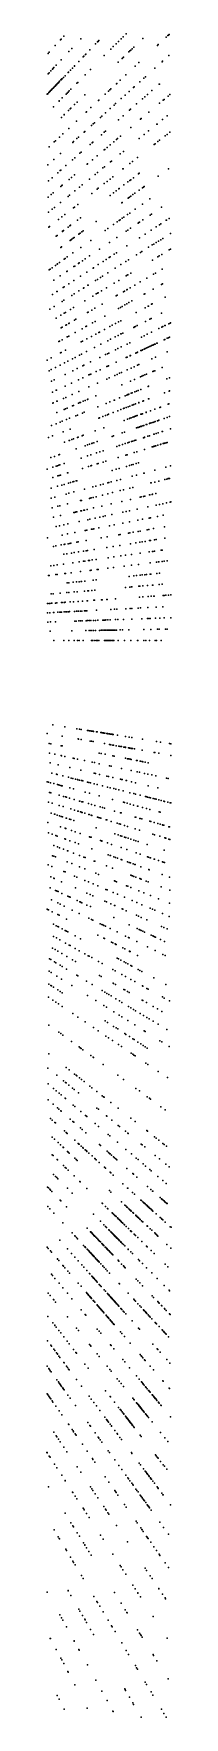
# Model space of a CAD drawing. Header units: metres. Extents: x -4327 to 4266, y -3886 to 3992.
# Drawn here: x 876 to 1083, y -1789 to 1008 of the extents above; entities that cross this region are included whole.
import ezdxf

# ---------------------------------------------------------------- set-up
doc = ezdxf.new("R2010")
doc.units = ezdxf.units.M

msp = doc.modelspace()

# ---------------------------------------------------------------- linework, layer by layer
for p in [(1008.12, 1008.12, 2470.94), (889.81, 988.23, 2470.03), (898.57, 997.96, 2504.15), (899.53, 999.03, 2464.72), (903.91, 1003.89, 2489.62), (917.36, 983.75, 2472.55), (932.19, 999.65, 2496.28), (947.73, 981.4, 2462.86), (957.04, 991.04, 2452.24), (960.4, 994.53, 2486.19), (961.21, 995.36, 2459.76), (961.84, 996.01, 2445.76), (962.45, 996.65, 2485.12), (982.59, 982.59, 2473.38), (986.57, 986.57, 2467.62), (991.21, 991.21, 2457.28), (995.01, 995.01, 2488.73), (999.45, 999.45, 2458.97), (1002.99, 1002.99, 2470.8), (1014.26, 979.46, 2477.93), (1015.68, 980.83, 2478.25), (1018.01, 983.08, 2452.75), (1020.98, 985.95, 2475.47), (1035.64, 1000.11, 2479.59), (1060.13, 988.59, 2474.72), (1061.52, 989.88, 2477.95), (1075.04, 1002.49, 2487.68), (1077.73, 1005, 2484.62), (1078.41, 1005.63, 2498.6), (1079.77, 1006.9, 2461.71), (877.98, 975.1, -90.67), (879.88, 977.21, 2471.45), (887.13, 951.33, 2470.75), (887.49, 951.72, -101.34), (891.32, 955.82, -96.76), (899.43, 964.52, 2465.71), (912.61, 978.66, 2482.29), (918.43, 951.06, 2478.4), (921.64, 954.38, 2470.82), (921.83, 954.59, 2458.46), (928.95, 961.96, 2490.42), (936.23, 969.49, 2506.65), (937.63, 970.94, 2481.12), (940.02, 973.42, 2503.7), (940.74, 974.16, 2451), (971.61, 971.61, 2458.29), (994.73, 960.6, 2455.09), (1001.35, 966.99, 2465.12), (1002.05, 967.67, 2463.7), (1003.39, 968.96, 2448.27), (1012.76, 978.01, 2483.71), (1023.08, 954.04, 2464.68), (1029.45, 959.97, 2464.33), (1067.94, 961.58, 2462.62), (1068.77, 962.33, 2473.83), (1079.46, 971.95, 2461.35), (877.93, 941.46, 2477.81), (879.41, 943.05, -122.39), (882.56, 946.43, 2477.65), (884.99, 949.03, -112.46), (885.29, 949.36, 2446.17), (885.62, 949.71, -101.13), (891.44, 923.11, -104.17), (891.53, 923.21, -172.88), (891.63, 923.31, 2477.21), (892.13, 923.83, 2481.91), (892.38, 924.09, -93), (892.82, 924.55, -97.98), (893.39, 925.13, -138.36), (893.66, 925.42, -150.49), (893.8, 925.55, -139.85), (894.35, 926.13, -148.47), (894.93, 926.72, 2466.58), (895.05, 926.86, -127.26), (896.36, 928.21, -126.02), (897.08, 928.96, 2433.58), (899.24, 931.19, -95.13), (899.52, 931.48, -96.58), (899.87, 931.84, -103.02), (900.46, 932.46, -113.76), (901, 933.01, -134.54), (901.17, 933.19, 2464.12), (903.35, 935.45, 2450.58), (906.12, 938.31, -100.15), (911.26, 943.64, -122.34), (911.67, 944.07, 2456.95), (911.78, 944.18, -95.02), (911.95, 944.35, -122.44), (911.96, 944.36, -95.04), (914.98, 947.48, -90.3), (926, 926, 2467.81), (927.18, 927.18, 2454.74), (939.54, 939.54, 2490.75), (948.73, 948.73, 2495.42), (991.89, 924.95, 2499.51), (992.28, 925.32, 2458.75), (997.95, 930.6, 2485.59), (1007.58, 939.58, 2477.45), (1030.99, 928.31, 2488.39), (1037.77, 934.41, 2482.43), (1040.3, 936.69, 2463.27), (1055.72, 950.57, 2487.13), (1062.91, 923.97, 2471.95), (1063.46, 924.45, 2470.09), (876.41, 907.55, -145.49), (876.83, 907.98, -165.13), (877.24, 908.41, 2453.59), (879.12, 910.35, -148.74), (879.23, 910.46, 2459.14), (879.58, 910.83, -149.51), (879.66, 910.92, 2466.97), (880.29, 911.57, -133.54), (881.17, 912.48, -142.77), (881.35, 912.66, -144.91), (882.12, 913.46, 2450.8), (882.89, 914.26, -129.03), (883.83, 915.24, -153.05), (883.89, 915.3, -150.25), (883.9, 915.3, -116.57), (883.95, 915.36, 2482.35), (884.9, 916.34, -174.43), (886.18, 917.67, -145.7), (887.14, 918.66, -142.33), (888.52, 920.09, -178.7), (889.41, 921.01, -176.74), (889.95, 921.57, 2446.34), (890.8, 922.45, -123.12), (891.29, 922.96, -100.63), (896.13, 896.13, 2465.62), (896.43, 896.43, 2479.73), (901.26, 901.26, 2443.56), (907.82, 907.82, 2448.3), (909.51, 909.51, 2489.05), (911.12, 911.12, 2434.54), (913.19, 913.19, 2466.05), (915.8, 915.8, 2463.27), (938.89, 906.68, 2479.16), (961.74, 896.84, 2474.82), (962.69, 897.72, 2470.74), (973.08, 907.41, 2471.35), (978.37, 912.34, 2497.83), (981.09, 914.88, 2501.51), (982.72, 916.4, 2466.77), (999.86, 900.27, 2492.56), (1006.33, 906.1, 2482.71), (1012.96, 912.07, 2466.98), (1020.41, 918.78, 2459.7), (1021.63, 919.88, 2494.52), (1035.44, 900.09, 2489.48), (1039.03, 903.22, 2472.55), (1043.42, 907.04, 2445.21), (1050.95, 913.58, 2481.77), (1051.13, 913.74, 2463.27), (1069.9, 897.75, 2457.62), (1071.32, 898.94, 2511.65), (1078.03, 904.57, 2454.43), (1080.82, 906.91, 2451.48), (1080.88, 906.96, 2485.99), (886.67, 886.67, 2466), (899.98, 869.1, 2460.43), (904.49, 873.46, 2459.47), (904.9, 873.85, 2460.58), (912.04, 880.74, 2453.52), (914.83, 883.44, 2470.93), (915.47, 884.06, 2469.34), (915.84, 884.42, 2480.32), (922.02, 890.39, 2450.81), (926.06, 894.28, 2474.67), (941.39, 877.86, 2435.25), (941.69, 878.14, 2488.35), (949.37, 885.3, 2452.66), (965.1, 868.98, 2447.27), (967.72, 871.34, 2466.9), (973.7, 876.73, 2482.15), (981.52, 883.77, 2472.61), (987.94, 889.54, 2498.6), (990.49, 891.84, 2498.47), (1002.97, 871.87, 2478.15), (1013.49, 881.01, 2504.15), (1015.21, 882.51, 2466.25), (1025.5, 891.46, 2507.5), (1045.97, 877.67, 2493.65), (1045.99, 877.69, 2477.66), (1063.92, 892.74, 2465.76), (1076.44, 871.69, 2487.62), (902.68, 841.76, 2484.01), (912.39, 850.82, 2486.88), (925.46, 863.01, 2465.19), (938.15, 844.72, 2456.05), (939.36, 845.8, 2485.83), (950.21, 855.58, 2471.03), (953.22, 858.29, 2452.58), (955.03, 859.91, 2457.23), (966.69, 840.33, 2481.98), (971.27, 844.31, 2493.75), (973.41, 846.17, 2446.6), (995.25, 865.16, 2478.52), (1015.74, 852.31, 2482.31), (1032.24, 866.15, 2486.62), (1033.17, 866.93, 2501.88), (1038.28, 840.78, 2478.33), (1045.37, 846.52, 2488.75), (1059.31, 857.81, 2466.98), (1059.51, 857.97, 2509.31), (1068.61, 865.34, 2456.89), (1076.18, 840.8, 2490.93), (1080.67, 844.31, 2485.23), (879.41, 820.06, 2477.35), (888.21, 828.27, 2471.2), (890.42, 830.33, 2484.19), (896.74, 836.23, 2464.31), (918.9, 827.38, 2485.13), (920.43, 828.76, 2475.72), (926.03, 833.8, 2477.25), (928.37, 835.91, 2473.42), (947.74, 823.86, 2472.92), (951.18, 826.85, 2461.9), (952.28, 827.8, 2461.43), (971.28, 815, 2470.09), (972.21, 815.78, 2465.81), (976.39, 819.28, 2459.9), (981.38, 823.47, 2459.33), (987.47, 828.58, 2484.5), (991.8, 832.21, 2472.26), (993.69, 833.8, 2450.89), (998.81, 838.1, 2479.87), (1003.53, 812.64, 2482.21), (1029.73, 833.86, 2464.37), (1054.66, 823.99, 2463.4), (1056.2, 825.2, 2502.68), (1061.02, 828.96, 2471.82), (1063.79, 831.12, 2459.07), (1073, 838.32, 2490.01), (877.51, 790.11, 2480.82), (887.19, 798.83, 2476.8), (898.7, 809.19, 2453.95), (907.49, 788.87, 2477.35), (918.79, 798.69, 2466.97), (922.31, 801.76, 2496.98), (931.04, 809.34, 2455.81), (932.93, 810.99, 2487.82), (942.8, 791.11, 2487.15), (943.74, 791.89, 2465.88), (951.88, 798.72, 2440.36), (959.73, 805.31, 2490.65), (969.34, 784.96, 2462.92), (971.72, 786.89, 2475.65), (981.67, 794.94, 2454.25), (983.51, 796.43, 2455.56), (983.65, 796.54, 2482.44), (998.33, 808.43, 2482.58), (1002.63, 783.34, 2462.18), (1003.13, 783.73, 2470.01), (1014.13, 792.33, 2434.8), (1018.37, 795.64, 2484.2), (1026.78, 802.21, 2455.44), (1078.57, 783.63, 2499.13), (878.75, 763.89, 2446.28), (884.38, 768.78, 535.19), (893.81, 776.98, 2453.63), (897.98, 780.6, 540.28), (898.92, 781.42, 2481.45), (900.71, 755.79, 2494.81), (901.33, 756.31, 2458.17), (912.97, 766.07, 2448.62), (916.82, 769.3, 2486.46), (921.87, 773.54, 2455.46), (934.7, 756.9, 2471.1), (946.68, 766.6, 2495.84), (956.33, 774.42, 2503.96), (960.2, 777.55, 2469.68), (971.45, 758.98, 2484.46), (976.23, 762.72, 2486.47), (981.21, 766.61, 2485.55), (986.02, 770.36, 2450.8), (1004.2, 756.72, 2459.47), (1010.96, 761.81, 2452.87), (1014.25, 764.29, 2460.87), (1015.91, 765.54, 2484.82), (1020.24, 768.81, 2482.04), (1028.6, 775.1, 2489.02), (1029.92, 776.1, 2482.25), (1061.68, 771.35, 2482.77), (877.82, 736.58, 2480.34), (883.18, 741.08, 2467.16), (886.3, 743.69, 2458.35), (886.51, 743.87, 2476.45), (898.55, 727.63, 2477.76), (898.9, 754.27, 2468.82), (911.15, 737.84, 2494.73), (913.65, 739.86, 2445.88), (922.36, 746.91, 2455.46), (930.11, 753.19, 2469.24), (950.6, 742.69, 2451.24), (959.81, 749.88, 2447.97), (961.49, 751.2, 2475.93), (981.12, 739.33, 2462.3), (987.11, 743.84, 2467.22), (991.51, 747.16, 2444.84), (995.72, 750.33, 2475.23), (996.34, 750.79, 2483.52), (1001.39, 727.55, 2470.79), (1011.57, 734.95, 2479.02), (1011.84, 735.15, 2449.69), (1013.38, 736.27, 2450.12), (1015.76, 738, 2489.28), (1019.44, 740.67, 2461.45), (1022.61, 742.97, 2459.17), (1029.54, 748, 2475.84), (1035.41, 752.27, 2466.75), (1036.8, 753.28, 2483.31), (1037.3, 753.64, 2491.15), (1038.05, 754.19, 2450.11), (1047.66, 733.58, 2468.34), (878.55, 711.43, 2489.61), (884.87, 716.55, 2475.17), (888.47, 719.47, 2453.46), (888.56, 719.54, 2467.74), (895.47, 699.62, 2459.69), (900.76, 703.75, 2456.58), (905.87, 707.74, 2463.48), (920, 718.78, 2442.57), (921.69, 720.11, 2485.27), (927.41, 724.57, 2441.66), (931.63, 702.04, 2489.22), (1000.57, 726.96, 2472.14), (1001.65, 701.36, 2464.3), (1004.26, 703.19, 2477.51), (1010.55, 707.59, 2489.61), (1013.98, 709.99, 2487.81), (1014.16, 710.12, 2488.26), (1023.09, 716.38, 2496.51), (1035.48, 725.05, 2456.03), (1047.94, 706.84, 2462.53), (1050.09, 708.29, 2487.59), (1066.9, 719.63, 2487.02), (1079.74, 701.19, 2442.18), (879.01, 686.76, 2470.88), (880, 687.53, 2488.13), (891.2, 671.57, 2461.08), (893.15, 673.04, 2480.83), (901.61, 679.41, 2482.62), (902.12, 679.8, 2473.26), (902.23, 679.88, 2452.29), (903.53, 680.86, 2448.79), (911.38, 686.78, 2466.55), (913.94, 688.7, 2452.38), (915.26, 689.7, 2462.92), (915.46, 689.85, 2456.46), (926.67, 698.29, 2468.94), (929.34, 675.2, 2479.31), (929.92, 675.63, 2477.33), (931.34, 676.66, 2474.03), (934.29, 678.8, 2474.81), (936.37, 680.31, 2445.43), (957.86, 695.93, 2484.01), (972.85, 681.2, 2440.07), (977.24, 684.27, 2451.09), (987.06, 691.15, 2455.25), (993.1, 695.38, 2470.29), (996.59, 697.82, 2468.75), (998.33, 699.04, 2469.66), (1008.27, 680.09, 2464.5), (1010.87, 681.84, 2481.07), (1015.23, 684.78, 2457.82), (1028.03, 693.42, 2468.55), (1028.56, 693.77, 2453.11), (1029.23, 694.22, 2481.53), (1030.37, 694.99, 2497.88), (1036.14, 698.89, 2474.54), (1039.66, 675.16, 2451.1), (1049.57, 681.6, 2447.9), (1057.83, 686.96, 2490.57), (1063.42, 690.59, 2463.59), (1066.08, 692.32, 2483.04), (1074.93, 698.07, 2447.45), (1075.27, 698.29, 2481.06), (1082.21, 676.24, 2482.74), (898.94, 653.12, 2464.87), (900.33, 654.13, 2475.89), (914.9, 664.71, 2494.09), (915.25, 664.97, 2491.43), (916.22, 665.68, 2454.86), (917.7, 666.75, 2469.43), (919.36, 643.74, 2493.29), (919.71, 668.21, 2467.74), (921.09, 669.21, 2457.31), (932.52, 652.96, 2453.51), (949.07, 664.55, 2475.81), (963.69, 650.02, 2483.97), (980.23, 661.17, 2432.63), (991.7, 644.02, 2460.07), (992.47, 669.43, 2446.01), (1009.38, 655.5, 2452.33), (1030.12, 668.97, 2485.58), (1031.9, 644.8, 2445.51), (1034.2, 646.24, 2495.18), (1045.28, 653.16, 2484.01), (1051.6, 657.11, 2461.83), (1054.07, 658.66, 2460.93), (1057.87, 661.03, 2490.02), (1061.9, 663.55, 2475.86), (1065.63, 665.88, 2474.48), (1069.03, 668, 2465.7), (1079.71, 648.75, 2483.86), (1082.13, 650.21, 2482.71), (879.39, 615.75, 2445.22), (881.36, 617.13, 2461.63), (884.52, 619.35, 2455.85), (889.98, 623.17, 2456.46), (893.05, 625.32, 2464.92), (893.65, 625.74, 2462.95), (896.6, 627.81, 2463.81), (897.12, 628.17, 2483.49), (904.72, 633.49, 2478.83), (906.16, 634.5, 2479.14), (909.9, 637.12, 2478.47), (920.97, 621.2, 2478.7), (921.03, 621.24, 2482.5), (922.31, 622.1, 2460.7), (928.38, 626.2, 2455.45), (929.77, 627.14, 2491.47), (935, 630.66, 2476.54), (939.64, 633.8, 2470.96), (947.09, 638.82, 2462.13), (952.76, 618.73, 2455.43), (953.42, 619.16, 2467.74), (961.49, 624.4, 2463.83), (969.76, 629.77, 2463.91), (974.73, 632.99, 2473.01), (979.72, 636.24, 2457.76), (981.56, 637.43, 2441.75), (988.01, 641.62, 2464.67), (989.85, 618.53, 2462.64), (999.33, 624.45, 2434.56), (1007.63, 629.64, 2492.81), (1011.88, 632.29, 2454.89), (1025.57, 640.85, 2450.6), (1051.96, 632.08, 2466.55), (1060.79, 637.39, 2456.92), (1063.08, 638.77, 2455.57), (1067.51, 641.42, 2489.35), (1068.3, 616.78, 2486.03), (887.62, 598.7, 2456.85), (897.96, 605.68, 2448.91), (898.13, 605.8, 2471.22), (909.21, 613.27, 2465.04), (909.5, 613.47, 2473.1), (912.26, 592.43, 2448.51), (920.73, 597.93, 2463.99), (931.73, 605.07, 2482.5), (942.62, 612.14, 2453.84), (944.32, 590.08, 2466.55), (944.51, 590.19, 2459.86), (957.05, 598.03, 2474.56), (960.05, 599.9, 2475.15), (965.15, 603.09, 2470.46), (968.34, 605.09, 2492.94), (977.43, 610.77, 2476.98), (988.11, 593.72, 2452.87), (995.63, 598.23, 2450.67), (1007.81, 605.56, 2470.21), (1008.86, 606.19, 2455.5), (1010.68, 607.28, 2487.72), (1016.02, 610.49, 2462.58), (1022.73, 590.47, 2484.62), (1031.53, 595.56, 2450.62), (1042.54, 601.91, 2473.34), (1053.64, 608.32, 2465.4), (1057.02, 610.27, 2493.84), (1066.9, 591.39, 2485.55), (1068.53, 592.29, 2499.67), (885.34, 574.95, 2485.08), (892.44, 579.56, 2474.93), (892.72, 579.74, 2460.9), (901.49, 563.31, 2483.57), (903.25, 586.58, 2475.08), (904.34, 565.1, 2454.34), (904.4, 587.32, 2496.83), (917.41, 573.26, 2449.5), (917.5, 573.32, 2471.58), (921.34, 575.72, 2445.54), (929.35, 580.72, 2466.78), (936.94, 585.46, 2472.38), (937.24, 585.65, 2462.35), (939.17, 564.31, 2466.33), (952.28, 572.19, 2482.5), (958.02, 575.64, 2457.81), (960.32, 577.02, 2456.59), (961.32, 577.62, 2491.47), (967.16, 581.13, 2463.39), (975.09, 585.9, 2476.47), (991.27, 572.31, 2456.41), (993.23, 573.44, 2454.25), (1003.56, 579.4, 2448.37), (1005.14, 580.32, 2469.62), (1009.07, 582.59, 2489.85), (1009.81, 583.02, 2460.16), (1012.66, 561.33, 2460.16), (1014.46, 585.7, 2464.53), (1017.72, 564.13, 2444.7), (1038.2, 575.48, 2459.26), (1039.37, 576.13, 2482.75), (1052.89, 583.63, 2473.34), (1072.94, 570.49, 2465.83), (880.59, 550.25, 2497.22), (888.18, 554.99, 2461.72), (891.49, 535.66, 2470.77), (899.07, 540.22, 2465.41), (904.79, 543.65, 2484.85), (906.74, 544.82, 2464.03), (915.04, 549.81, 2490.34), (920.29, 552.97, 2478.45), (921.74, 532.17, 2468.03), (924.12, 533.54, 2481.82), (943.48, 544.72, 2470.45), (944.67, 545.4, 2451.8), (950.91, 549.01, 2489.89), (955.81, 551.84, 2473.44), (967.97, 558.86, 2483.03), (972.3, 538.95, 2495.05), (995.41, 551.77, 2456.4), (998.46, 553.46, 2453.4), (1001.36, 555.06, 2453.52), (1006.07, 557.68, 2465.07), (1009.07, 559.34, 2465.4), (1024.87, 544.93, 2452.43), (1039.79, 552.87, 2463.77), (1044.73, 555.49, 2482.43), (1045.08, 555.68, 2455.63), (1047.28, 533.62, 2497.48), (1050, 535, 2468.93), (1050.32, 558.47, 2478.29), (1051.35, 559.01, 2466.91), (1067.05, 543.69, 2488.03), (899.67, 519.43, 2460.43), (901.13, 520.27, 2471.93), (907.4, 523.89, 2474.02), (908.33, 524.42, 2476.56), (909.82, 504.32, 2478.82), (910.42, 504.65, 2480.44), (912.36, 505.73, 2478.15), (912.44, 526.8, 2454.15), (912.85, 527.03, 2462.65), (922.9, 511.57, 2472.77), (934.44, 517.97, 2477.44), (940.9, 521.55, 2457.61), (941.74, 522.02, 2478.19), (950.05, 505.15, 2491.32), (951.72, 527.55, 2489.58), (956.23, 530.05, 2475.57), (957.2, 508.95, 2483.99), (962.3, 511.67, 2453.31), (963.4, 512.25, 2485.28), (971.8, 516.72, 2463.02), (980.87, 521.54, 2475.13), (984.74, 523.6, 2456.14), (989.94, 504.4, 2486.3), (990.2, 526.5, 2455.52), (994.83, 506.89, 2455.31), (995.15, 529.13, 2467.8), (998.9, 531.13, 2466.41), (999.41, 509.23, 2452.41), (999.54, 509.29, 2492.15), (1002.25, 510.67, 2513.53), (1020.84, 520.14, 2462.24), (1022.24, 520.86, 2490.44), (1023.44, 521.47, 2500.55), (1026.5, 523.03, 2465.35), (1033.61, 504.13, 2489.19), (1038.18, 506.35, 2478.84), (1040.55, 530.19, 2481.42), (1043.16, 508.78, 2452.21), (1050.46, 512.34, 2490.39), (1062.36, 518.15, -73.26), (1067.44, 520.63, 2491.69), (1068.01, 520.9, -119.33), (1069.08, 521.43, 2460.86), (1072.61, 523.14, -66.79), (1073.08, 523.38, -61.59), (1078.97, 526.25, -107.34), (1080.39, 503.8, -31.54), (1081.21, 527.34, 2471.55), (1082.15, 527.8, -54.87), (895.84, 496.57, 2463.29), (896.68, 497.04, 2465.59), (898.6, 477.79, 2485.72), (899.5, 478.27, 2476.66), (901.3, 499.6, 2463.12), (907.14, 482.34, 2482.28), (932.85, 496.01, 2468.4), (933.77, 475.78, 2493.47), (935.35, 497.33, 2471.27), (941.78, 479.86, 2465.75), (942.32, 501.04, 2478.49), (955.12, 486.66, 2474.55), (965.69, 492.05, 2465), (976.68, 476.36, 2478.77), (977.39, 498.01, 2472.87), (978.9, 477.44, 2458.84), (982.05, 500.38, 2488.32), (990.32, 483.01, 2469.33), (994.23, 484.92, 2493.66), (999.69, 487.58, 2489.04), (1009.76, 492.49, 2495.8), (1014.01, 494.56, 2456.02), (1023.93, 477.47, -94.81), (1024.52, 477.74, -101.7), (1026.18, 478.52, -123.69), (1027, 478.9, -117.54), (1032.66, 481.54, 2502.02), (1033.2, 481.79, -116.99), (1033.55, 481.95, -90.69), (1034.69, 482.48, -77.02), (1035.52, 482.87, -66.44), (1037.9, 483.98, -54.69), (1039.95, 484.94, 2476.59), (1040.4, 485.14, 2470.58), (1042.42, 486.09, -144.73), (1044.59, 487.1, -82.18), (1046.85, 488.16, -137.67), (1047.28, 488.36, -67.2), (1047.32, 488.37, -66.57), (1049.76, 489.51, -75.6), (1050.52, 489.86, -56.63), (1052.49, 490.78, -47.21), (1053.24, 491.13, 2455.37), (1053.72, 491.36, 2473.92), (1055.1, 492, -65.15), (1056.2, 492.51, 2490.31), (1058.98, 493.81, -64.75), (1059.66, 494.13, -64.79), (1071.22, 499.52, 2455.6), (1072.74, 500.23, -16.46), (1076.58, 502.02, 2485.2), (1076.63, 479.35, 2493.52), (1078.5, 502.91, -4.87), (876.15, 465.86, 2469.6), (879.49, 448.12, 2445.02), (882.93, 469.46, 2453.82), (883.23, 450.03, 2494.51), (890.09, 453.52, 2462.86), (897.77, 457.44, 2460.97), (905.11, 461.18, 2481.1), (910.8, 464.08, 2477.39), (918.53, 468.01, 2479.21), (918.86, 448.16, 2473.83), (923, 470.29, 2476.04), (926.3, 451.79, 2470.93), (929.95, 473.84, 2471.94), (935.86, 456.45, 2458.6), (937.32, 457.16, 2481.25), (948.74, 462.73, 2469.89), (964.28, 470.31, 2469.25), (964.8, 449.89, 2468.49), (973.62, 474.87, 2460.06), (975.89, 455.07, 2448.98), (977.22, 455.68, 2481.63), (978.79, 456.42, 2445.39), (991.37, 462.28, 2473.15), (991.39, 462.29, 2455.08), (1007.79, 469.94, 2466.7), (1009.15, 470.57, -97.72), (1009.8, 449.59, 2466.38), (1009.81, 470.88, 2478.85), (1014.66, 473.15, -115.51), (1014.94, 473.28, 2509.74), (1015.12, 473.36, -102.61), (1016.15, 452.42, 2481.89), (1021.67, 454.88, 2448.7), (1027.1, 457.3, 2494.05), (1029.45, 458.34, 2499.74), (1050.87, 467.88, 2493.45), (1055.79, 448.16, 2489.76), (1056.73, 470.49, 2464.82), (1068.1, 453.38, 2486.59), (883.53, 430.93, 2481.65), (888.21, 433.21, 2486.84), (906.26, 422.6, 2480.8), (906.32, 442.04, 2455.24), (916.91, 427.56, 2490.34), (928.46, 432.95, 2475.12), (935.61, 436.28, 2478.88), (945.87, 441.07, 2460.56), (945.91, 421.15, 2474.88), (947.33, 441.75, 2498.41), (949.1, 442.57, 2495.42), (957.89, 446.67, 2469.32), (960.23, 427.52, 2485.65), (975.69, 434.4, 2454.45), (979.55, 436.12, 2475.23), (989.11, 440.38, 2462.48), (993.07, 442.14, 2487.06), (997.15, 443.96, 2453.4), (1000.2, 445.32, 2464.5), (1001.09, 424.94, 2448.05), (1015.23, 430.94, 2460.9), (1021.96, 433.8, 2466.39), (1032.2, 438.14, 2483.86), (1033.92, 438.87, 2484.39), (1036.58, 440, 2451.48), (1039.3, 441.16, 2472.12), (1041.76, 442.2, 2492.34), (1041.95, 442.28, 2492.79), (1044.67, 422.07, 2492.14), (1045.2, 422.29, 2478.98), (1052.58, 446.8, 2471.54), (1053.76, 447.29, 2477.84), (1075.82, 434.66, 2468.94), (1080.27, 436.46, 2447.86), (884.96, 412.66, 2461.12), (885.66, 394.32, 2499.04), (886.54, 394.71, 2477.47), (891.46, 415.7, 2467.42), (891.69, 415.8, 2487.76), (892.43, 397.34, 2470.09), (892.87, 397.53, 2463.45), (903.49, 402.26, 2480.89), (907.21, 403.92, 2491.11), (918.03, 408.73, 2462.07), (928.28, 394.03, 2463.05), (929.01, 413.62, 2476.06), (930.85, 395.12, 2477.57), (931.67, 395.47, 2495.3), (936.34, 397.45, 2507.81), (939.65, 398.86, 2470.13), (943.53, 400.5, 2476.51), (944.36, 400.86, 2490.2), (957.7, 406.52, 2498.27), (974.43, 393.69, 2459.09), (980.97, 396.34, 2498.2), (988.12, 399.23, 2471.25), (988.8, 399.5, 2476.65), (997.13, 402.87, 2449.57), (1006.16, 406.51, 2493.88), (1009.04, 407.68, -114.08), (1010.85, 408.41, -99.28), (1010.89, 408.43, 2468.71), (1011.78, 408.79, -84.39), (1012.7, 409.16, -77.87), (1016.49, 410.69, -104.06), (1018.05, 411.32, -77.68), (1020.64, 391.79, -93.54), (1022.79, 413.23, -79.86), (1023.7, 392.96, -96.24), (1025.17, 414.2, 2463.5), (1028.34, 415.48, 2460.32), (1028.92, 394.97, -106.43), (1029.27, 395.1, -52.66), (1032.34, 417.09, 2498.93), (1035.74, 397.58, -54.2), (1036.91, 398.03, -42.73), (1037.16, 398.13, -42.13), (1045.25, 401.24, 2512.86), (1046.01, 401.53, -63.93), (1072.15, 411.56, 2454.08), (1078.29, 392.47, 2490.9), (1079.42, 392.88, -10.96), (1079.54, 414.4, 2481.56), (1080.43, 414.74, 2459.03), (892.33, 378.77, 2447.25), (901.47, 364.22, 2466.27), (904.43, 383.91, 2476.46), (907, 385, 2475.62), (908.45, 367.04, 2473.51), (909.7, 386.14, 2471.22), (913.54, 369.09, 2471.6), (918.31, 389.8, 2482.82), (920.07, 390.55, 2483.67), (924.06, 373.35, 2484.29), (927.01, 374.54, 2484.36), (935.21, 377.85, 2494.54), (938.16, 379.04, 2494.6), (960.83, 388.2, 2469.37), (962.51, 369.47, 2464.27), (963.32, 369.78, 2477.73), (969.32, 372.09, 2462.84), (973.86, 373.83, 2474.35), (976.94, 375.01, 2489.78), (978.8, 375.72, 2456.9), (986.53, 378.69, 2483.81), (993.93, 381.53, 2479.88), (998.95, 383.46, -150.08), (1003.51, 385.21, -107.35), (1003.7, 385.29, -102.63), (1003.83, 385.33, -83.74), (1004.82, 385.71, -86.18), (1004.83, 365.73, 2457.43), (1007.95, 386.92, 2459.18), (1010.4, 367.76, -103.83), (1011.37, 388.23, -98.05), (1013.6, 368.92, -110.1), (1014.22, 369.14, -106.01), (1014.27, 389.34, -88.19), (1016.46, 369.96, 2471.12), (1017.95, 390.75, -92.1), (1019, 370.89, 2477.31), (1019.16, 370.94, 2463.04), (1019.31, 371, -70.21), (1019.5, 391.35, 2469.03), (1020.63, 371.48, -63.76), (1020.63, 371.48, -67.92), (1020.66, 371.49, -67.32), (1021.01, 371.62, -109.11), (1021.46, 371.78, 2450.47), (1021.97, 371.97, -56.1), (1022.01, 371.98, -113.41), (1023.87, 372.66, -68.73), (1023.88, 372.66, -111.22), (1024.77, 372.99, 2462.04), (1026.43, 373.59, 2473.29), (1026.56, 373.64, -62.93), (1032.27, 375.71, 2491.04), (1032.35, 375.74, -68.7), (1032.37, 375.75, -59.68), (1033.55, 376.18, -95.32), (1034.72, 376.61, 2467.73), (1035.12, 376.75, 2465.07), (1041.27, 378.99, -50.5), (1041.64, 379.12, 2480.59), (1048.55, 381.64, 2482.5), (1055.65, 384.23, -27.88), (1056.17, 363.67, 2474.29), (1060.29, 365.09, -28.45), (1062.15, 365.73, 2473.9), (1062.44, 365.83, 2474.58), (1064.12, 387.31, -27.49), (1065.16, 387.69, 2478.33), (1065.22, 387.71, -19.48), (1065.4, 387.77, -22.57), (1071.62, 368.99, -29.37), (1076.35, 370.62, -17.08), (1080.46, 372.03, -9.04), (878.5, 337.22, 2489.87), (883.79, 357.07, 2489.24), (885.35, 339.85, 2484.67), (891.37, 360.14, 2462.22), (897.79, 362.73, 2496.01), (902.95, 346.61, 2477.13), (914.62, 351.09, 2485.11), (926.68, 337.28, 2489.55), (926.77, 337.32, 2489.78), (928.27, 337.86, 2474.08), (934.68, 340.2, 2487.24), (936.4, 340.82, 2480.04), (956.15, 348.01, 2473.65), (970.85, 353.36, 2492.35), (984.6, 339.03, 2458.83), (987.2, 339.92, 2469.07), (1001.61, 344.88, 2482.42), (1005.24, 346.13, 2495.19), (1025.35, 353.06, -93.98), (1026.83, 353.57, 2473.6), (1028.07, 353.99, -103.8), (1029.5, 354.49, -92.57), (1030.35, 354.78, -93.84), (1031.81, 355.28, -93.37), (1032.07, 355.37, -69.45), (1032.28, 355.44, -61.7), (1032.68, 355.58, -74.88), (1033.04, 355.7, -50.99), (1033.22, 355.77, -52.19), (1035.94, 356.7, 2480.83), (1036.81, 336.88, -94.48), (1037.64, 357.29, -102.95), (1038.66, 337.48, -92.25), (1038.7, 337.49, -94.65), (1041.55, 358.63, -69.49), (1042.45, 358.95, -70.15), (1044.1, 339.25, -86.7), (1046.94, 360.49, -61.97), (1047.14, 340.24, -114.81), (1047.75, 360.77, -49.9), (1047.83, 360.8, -48.08), (1049.61, 361.41, 2473.3), (1052.28, 362.33, 2461.61), (1054.07, 342.49, -73.55), (1054.12, 362.96, 2469.51), (1054.5, 342.63, -74.19), (1058.03, 343.77, 2471.41), (1061.6, 344.93, -53.31), (1068.04, 347.03, -53.02), (1068.83, 347.28, 2485.76), (1081.74, 351.48, 2504.86), (896.01, 308.52, 2478.78), (896.8, 308.79, 2493.18), (905.46, 329.56, 2455.99), (913.2, 332.38, 2465.11), (913.49, 332.48, 2469.83), (917.53, 333.95, 2480.76), (920.46, 335.02, 2449.4), (924.67, 318.39, 2480.69), (939.71, 323.57, 2501.02), (939.83, 323.61, 2473.77), (943.83, 324.99, 2472.61), (947.05, 326.1, 2477.16), (949.28, 308.44, 2480.19), (951, 327.46, 2471.96), (951.24, 327.54, 2476.45), (953.87, 328.45, 2487.19), (958.83, 311.54, 2501.21), (959.54, 330.4, 2486.37), (959.57, 330.41, 2482.58), (964.06, 313.24, 2495.21), (969.43, 314.99, 2509.1), (992.3, 322.42, 2459.87), (992.39, 322.45, 2460.1), (996.49, 323.78, 2474.02), (996.75, 323.86, 2470.92), (1002.18, 325.63, 2473.11), (1006.4, 327, 2472.3), (1007.36, 307.98, 2475.99), (1009.29, 308.57, 2462.08), (1009.66, 308.68, 2474.15), (1010.96, 328.48, 2479.77), (1013.25, 329.22, 2492.88), (1017.12, 330.48, -98.56), (1019.1, 331.13, -100.52), (1021.55, 312.32, 2469.62), (1022.16, 332.12, -95.51), (1024.02, 332.72, -90.36), (1025.83, 313.63, 2494.91), (1038.51, 317.5, 2455.31), (1051.67, 321.53, -110.43), (1052.31, 321.72, -100.81), (1053.77, 322.17, -85.82), (1054.25, 322.32, -88.88), (1055.02, 322.55, -81.68), (1055.74, 322.77, 2474.12), (1056.89, 323.12, -108.55), (1057.2, 323.22, -110.4), (1057.65, 323.36, -100.1), (1061.01, 324.38, -115.69), (1065.49, 325.75, -86.16), (1065.53, 325.76, -78.83), (1066.06, 325.93, -84.98), (1069.52, 326.98, 2466.54), (1071.1, 327.47, 2466.61), (1071.52, 327.6, -71.29), (1072.32, 327.84, -65.82), (1074.77, 328.59, -55.52), (1076.36, 329.08, 2496.78), (876.5, 284.79, 2450.69), (882.59, 303.9, 2453.69), (885.9, 287.85, 2472.88), (888.28, 305.86, 2477.62), (891.35, 289.62, 2475.79), (893.51, 290.32, 2485.89), (895.79, 291.06, 2475.89), (897.69, 291.68, 2489.31), (904.61, 293.93, 2496.17), (932.93, 303.13, 2460.68), (934.96, 285.85, 2479.99), (943.51, 306.57, 2480.74), (945.13, 288.96, 2487.08), (949.17, 290.19, 2474.08), (950.37, 290.56, 2473.31), (959.6, 293.38, 2477.77), (961.43, 293.94, 2478.62), (969.58, 296.43, 2484.06), (974.12, 297.82, 2480.22), (984.68, 282.35, 2463.52), (991.6, 284.34, 2480.83), (994.74, 304.12, 2459.86), (996.14, 285.64, 2469.37), (1008.37, 289.14, 2469.43), (1008.7, 289.24, 2496.69), (1013.64, 290.66, 2467.36), (1016.7, 291.54, 2482.31), (1019.91, 292.46, 2464.02), (1024.6, 293.8, 2479.07), (1028.59, 294.94, 2477.55), (1056.08, 282.98, 2490.31), (1074.3, 287.86, 2460.02), (1082.17, 289.97, 2456.59), (883.12, 253.23, 2459.25), (885.78, 270.81, 2467.1), (893.29, 256.15, 2479.31), (894.11, 273.36, 2477.98), (896.33, 274.04, 2480.04), (898.46, 274.69, 2461.55), (900.64, 258.25, 2479.11), (904.46, 259.35, 2489.63), (910.11, 278.25, 2477.23), (910.6, 278.4, 2486.67), (911.79, 261.45, 2481.12), (915.45, 262.5, 2446.96), (919.07, 263.54, 2476.6), (920.86, 264.05, 2493.57), (924.87, 265.2, 2492.23), (925.55, 265.4, 2469.97), (952.43, 255.2, 2465.65), (957.45, 256.55, 2463.03), (965.36, 258.67, 2467.81), (969.92, 259.89, 2464), (977.35, 261.88, 2475.17), (978.97, 262.31, 2483.13), (983.17, 263.44, 2482.16), (992.24, 265.87, 2493.44), (998.74, 267.61, 2467.63), (1014.14, 252.85, 2482.99), (1018.1, 272.8, 2488.76), (1019.31, 254.14, 2488.06), (1025.14, 274.69, 2490.82), (1037.26, 277.93, 2471.54), (1037.95, 278.12, 2495.48), (1049.37, 261.64, 2470.66), (1049.85, 261.76, 2471.81), (1055.67, 263.21, 2470.82), (1062.46, 264.9, 2483.03), (1072.42, 267.38, -97), (1075.85, 268.24, 2459.63), (1078.39, 268.87, -109.16), (1078.66, 268.94, 2495.05), (1079.08, 269.05, -104.33), (1079.4, 269.12, -92.13), (1079.54, 269.16, -90.31), (1079.83, 269.23, -92.78), (1080.31, 269.35, -106.9), (882.99, 236.6, 2509.43), (888.9, 238.18, 2475.75), (908.06, 243.31, 2499.83), (909.94, 226.87, 2502.02), (912.38, 244.47, 2495.2), (920.76, 246.72, 2497.52), (920.9, 246.76, 2461.57), (931.72, 232.31, 2475.27), (933.47, 232.74, 2475.91), (938.37, 251.44, 2492.09), (946.73, 236.05, 2459.26), (947.9, 236.34, 2493.99), (949.48, 236.73, 2494.16), (952.97, 237.6, 2463.7), (957.87, 238.82, 2464.65), (968.66, 241.51, 2480.65), (977.28, 243.66, 2487.04), (983.08, 226.96, 2495.24), (985.3, 245.66, 2499.61), (998.31, 248.91, 2462.99), (1000.72, 231.04, 2462.4), (1003.64, 250.24, 2472.35), (1015.57, 234.46, 2479.87), (1031.27, 238.09, 2454.26), (1033.06, 238.5, 2473.34), (1036.81, 239.37, 2471.14), (1038.99, 239.87, 2472.62), (1039.24, 239.93, 2469.52), (1046.87, 241.69, 2469.12), (1047.65, 241.87, 2470.95), (1051.35, 242.72, 2490.83), (1052.1, 242.9, 2488.87), (1057.62, 244.17, 2490.77), (1058.06, 224.9, 2471.12), (1063.89, 226.14, 2481.06), (1069.21, 227.27, 2464.18), (1075.53, 228.61, 2482.38), (1081.55, 229.89, 2478), (1082.34, 230.06, 2461.75), (884.45, 220.52, 2464.59), (886.64, 204.7, 2460.37), (894.29, 222.97, 2492.02), (897.33, 223.73, 2479.66), (898.67, 207.47, 2477.12), (920.82, 212.59, 2492.35), (921.97, 212.85, 2458.98), (923.46, 213.2, 2470.98), (924.79, 213.51, 2490.8), (925.82, 213.74, 2469.24), (929.47, 197.56, 2453.41), (932.57, 215.3, 2475.15), (933.77, 215.58, 2494.5), (937.39, 216.41, 2491.99), (938.54, 216.68, 2491), (942.77, 217.66, 2494.15), (943.99, 200.65, 2467.75), (947.66, 201.43, 2481.32), (953.43, 220.12, 2470.26), (956.24, 203.26, 2452.32), (956.4, 203.29, 2480.23), (964.17, 204.94, 2492.41), (967.32, 223.32, 2478.57), (969.67, 206.11, 2490.72), (972.98, 206.81, 2467.82), (984.09, 209.17, 2484.26), (1002.41, 213.07, 2479.84), (1008.27, 214.31, 2478.98), (1013.65, 197.03, 2464.4), (1013.82, 215.49, 2488.81), (1026.14, 218.11, 2496), (1027.31, 199.69, 2482.42), (1035.47, 201.27, 2464.49), (1044.15, 221.94, 2456.87), (1046.41, 203.4, 2460.78), (1048.05, 203.72, 2472.04), (1048.41, 203.79, 2461.81), (1060.5, 206.14, 2479.08), (1060.59, 206.16, 2479.31), (1070.02, 207.99, 2471.82), (876.8, 170.43, 2507.14), (891.13, 189.41, 2492.47), (897.1, 190.68, 2488.1), (901.17, 175.17, 2465.64), (903.93, 192.14, 2502.84), (910.24, 176.93, 2473.93), (910.79, 193.59, 2492.5), (922.34, 179.29, 2457.77), (939.41, 182.6, 2486.98), (940.22, 182.76, 2485.05), (942.7, 183.24, 2483.54), (950.33, 184.73, 2491.52), (952.2, 185.09, 2492.39), (953.92, 185.42, 2472.92), (962.67, 187.12, 2471.81), (966.42, 170.41, 2485.27), (976.34, 172.15, 2486.93), (980.34, 190.56, 2501.24), (988.04, 192.05, 2501.06), (995.59, 175.55, 2457.7), (997.95, 175.97, 2478.87), (1002.48, 194.86, 2517.77), (1011.89, 178.42, 2482.51), (1014.07, 178.81, 2484.03), (1019.54, 179.77, 2497.43), (1027.99, 181.26, 2461.02), (1031.19, 181.83, 2502.79), (1042.89, 183.89, 2474.14), (1045.72, 184.39, 2484.61), (1053.78, 185.81, 2488.71), (1071.98, 189.02, 2457.46), (1072.77, 169.91, 2470.26), (886.7, 156.35, 2475.87), (890.67, 157.05, 2499.67), (899.68, 158.64, 2486.75), (903.99, 143.18, 2487.19), (904.71, 159.53, 2509.11), (906.01, 159.75, 2495.84), (909.21, 144, 2488.97), (911.08, 160.65, -196.38), (914.02, 161.17, 2468), (915.66, 161.46, 2505.55), (917.03, 145.24, 2489.5), (921.33, 145.92, 2460.09), (925.62, 163.21, 2478.79), (928.02, 163.64, 2477.06), (928.45, 147.05, 2487.29), (928.47, 147.06, 2495.57), (936.73, 148.36, 2488.93), (941.44, 166, 2496.48), (941.45, 149.11, 2505.57), (943.3, 149.4, 2453.95), (954.64, 151.2, 2471.48), (975.86, 154.56, 2474.54), (986.16, 156.19, 2484.91), (997.72, 158.02, 2498.25), (999.25, 140.44, 2491.68), (1007.05, 141.53, 2472.26), (1015.04, 160.77, 2482.98), (1016.91, 142.92, 2484.92), (1024.29, 162.23, 2471.22), (1030.94, 163.28, 2502.55), (1031.64, 144.99, 2493.9), (1034.71, 163.88, 2462.41), (1039.78, 164.69, 2485.76), (1046.26, 147.04, 2506.14), (1047.04, 165.83, 2480.47), (1048.45, 166.06, 2498.88), (1051.78, 147.82, 2451.84), (1052.68, 147.94, 2472.41), (1055.12, 148.29, 2466.99), (1055.19, 167.13, 2499.78), (1057.97, 167.57, 2457.99), (1066.57, 149.9, 2471.51), (1067.09, 149.97, 2483.82), (1068.17, 150.12, 2497.52), (882.21, 123.99, 2462.29), (887.18, 124.69, -178.46), (892.76, 125.47, 2470.65), (903.73, 127.01, 2484.17), (916.38, 112.52, 2500.5), (919.38, 129.21, 2493.52), (929.7, 130.66, 2513.11), (932.16, 114.45, 2452.58), (937.01, 131.69, 2454.96), (939.04, 131.97, 2480.42), (945.45, 132.87, 2485.16), (946.79, 133.06, 2484.64), (948.17, 116.42, 2478.52), (948.17, 116.42, 2470.48), (949.75, 116.61, 2494.79), (951.42, 133.71, 2468.63), (957.8, 134.61, 2493.21), (959.88, 117.86, 2505.06), (961.62, 118.07, 2497.41), (977.37, 120.01, 2478.02), (977.9, 137.43, 2477.17), (986.94, 121.18, 2482.52), (987.26, 138.75, 2481.2), (1004.88, 123.38, 2472.77), (1016.73, 124.84, 2490.3), (1028.44, 126.28, 2491.91), (1048.32, 128.72, 2463.91), (1058.54, 129.97, 2480.45), (1062.07, 130.41, 2477.55), (1062.5, 130.46, 2482.27), (1067.9, 131.12, -196.68), (1071.69, 131.59, 2496.24), (1076.56, 132.18, 2488.93), (878.61, 107.88, 2493.27), (879.62, 108, 2453.61), (890.53, 109.34, 2467.17), (893.16, 109.67, 2474.46), (906, 111.24, 2488.89), (906.7, 111.33, 2495.02), (909.67, 95.61, 2477.28), (912.36, 95.89, 2476.28), (919.86, 96.68, 2475.88), (925.47, 97.27, 2462.27), (929.43, 97.69, 2485.09), (933.17, 98.08, 2474.58), (933.36, 98.1, 2503.89), (939.01, 98.69, 2498.29), (953.18, 100.18, 2490.71), (957.95, 100.68, 2491), (1007.23, 88.12, 2473.32), (1012.82, 106.45, 2468.15), (1013.94, 88.71, 2470.55), (1017.03, 88.98, 2485.77), (1017.6, 89.03, 2487.16), (1021, 107.31, 2484.23), (1025.44, 107.78, 2475.88), (1028.92, 90.02, 2495.45), (1030.89, 90.19, 2504.1), (1031.18, 108.38, 2466.96), (1034.83, 108.77, 2490.9), (1035.94, 90.63, 2459.17), (1039.17, 109.22, 2482.3), (1042.15, 109.53, 2481.84), (1043.57, 91.3, 2469.77), (1048.15, 110.16, 2499.92), (1049, 110.25, 2468.05), (1052.22, 92.06, 2486.46), (1052.82, 92.11, 2472.88), (1059.1, 111.32, 2480.57), (1062.95, 93, 2485.39), (1063.55, 111.78, -187.66), (1068.29, 93.46, 2513.01), (876.66, 61.3, 28.05), (876.92, 61.32, 17.98), (879.86, 61.53, 29.6), (880.04, 61.54, 23.34), (880.97, 61.6, 15.17), (882.89, 77.24, -75.83), (883.51, 61.78, -12.32), (884.34, 61.84, -21.04), (886.37, 77.55, 2454.99), (890.25, 62.25, -11.93), (892.23, 62.39, -12.93), (892.28, 62.39, -22.69), (898.19, 78.58, 2470.89), (899.97, 62.93, -53.45), (901.42, 63.03, -83.78), (904.43, 63.24, -91.54), (904.96, 63.28, -44.32), (906.18, 63.37, -78.23), (908.92, 79.52, 2491.97), (909.08, 79.53, 2488.19), (912.51, 79.83, 2497.58), (914.72, 63.96, 2466.84), (920.26, 64.35, 2465.3), (921.27, 80.6, 2500.46), (921.57, 80.63, 2509.68), (926.59, 81.07, 2461.1), (927.78, 64.88, 2485.44), (935.15, 65.39, 2484.53), (938.75, 82.13, 2477.06), (942.74, 65.92, 2492.35), (943.36, 65.97, 2493.98), (944.18, 82.6, 2487.29), (944.98, 82.67, 2489.39), (950.77, 83.18, 2500.55), (954.35, 66.73, 2498.34), (954.88, 66.77, 2499.75), (955.2, 66.79, 2488.38), (955.58, 83.6, 2496.83), (966.93, 67.61, 2486.5), (967.93, 67.68, 2493.09), (975.61, 68.22, 2488.74), (976.16, 68.26, 2474.28), (990.46, 69.26, 2490.64), (1030.39, 72.05, 2465.09), (1035.95, 72.44, 2463.3), (1044.85, 73.06, 2476.9), (1049.67, 73.4, 2477.02), (1054.1, 73.71, 2476.22), (1054.76, 73.76, 2474.03), (1069.47, 56.05, 2479.62), (1069.58, 74.79, 2489.97), (1071.72, 74.94, 2491.22), (1074.4, 75.13, 2486.25), (1078.84, 75.44, 2463.3), (1082.75, 75.71, 2486.96), (876.63, 45.94, 2476.79), (877.35, 30.64, 2485.52), (880.82, 46.16, 2484.32), (882.09, 30.8, 2498.96), (886.77, 46.47, 2454.3), (887.65, 46.52, 2490.64), (890.1, 31.08, 2508.58), (893.92, 46.85, 2491.05), (897.22, 47.02, 106.59), (898.74, 47.1, 92.85), (899.53, 47.14, 2468.54), (899.81, 47.16, 84.53), (900.05, 47.17, 73.16), (900.13, 47.17, 72.18), (904.55, 47.41, 59.62), (904.8, 47.42, 59.63), (907.39, 47.55, 49.86), (907.88, 47.58, 39.94), (908.93, 47.64, 24.08), (909.15, 47.65, 2482.32), (911.97, 47.79, 7.22), (911.99, 47.8, 2.74), (912.23, 47.81, 5.73), (913.53, 47.88, 36.19), (921.84, 48.31, -26.94), (922.63, 32.22, 2454.9), (924.66, 32.29, 2489.1), (925.4, 48.5, -39.19), (925.54, 48.51, -28.57), (928.62, 48.67, -39.84), (928.89, 32.44, 106.16), (931.75, 48.83, -64.48), (932.03, 32.55, 2467.65), (933.98, 48.95, 2495.23), (934.69, 32.64, 2495.23), (934.91, 32.65, 68.75), (938.54, 49.19, -77.32), (938.58, 49.19, 2495.1), (938.74, 49.2, -77.85), (940.11, 49.27, -79.52), (940.64, 49.3, 2455.81), (941.42, 32.88, 61.48), (942.35, 49.39, -79.71), (942.99, 32.93, 2484.35), (943.99, 32.96, 2482.9), (946.84, 33.06, 25.07), (949.23, 33.15, 18.91), (953.61, 33.3, 24.21), (956.87, 33.41, 2484.12), (958.39, 50.23, 2485.93), (960.6, 33.54, -11.27), (969.4, 33.85, 3.97), (969.84, 33.87, -50.59), (971.42, 33.92, 2497.52), (971.66, 33.93, 0.8), (971.73, 33.93, -95.5), (972.58, 33.96, -91.83), (973.18, 33.98, -88.14), (973.87, 34.01, -76.96), (973.91, 34.01, -76.43), (977.64, 34.14, 2469.56), (981.15, 34.26, -38.31), (982.53, 51.49, 2475.92), (988.71, 51.82, 2464.03), (990.05, 34.57, 2485.07), (992.5, 52.01, 2489.17), (994.43, 34.73, 2488.16), (1003.75, 35.05, 2503.55), (1007.74, 52.81, 2495.7), (1014.94, 53.19, 2478.46), (1017.46, 35.53, 2513.92), (1017.5, 53.33, 2504.15), (1027.81, 53.87, 2486.67), (1031.98, 54.08, 2473.83), (1034.22, 36.12, 2473.5), (1043.45, 36.44, 2469.07), (1044.43, 54.74, 2492.19), (1046.14, 36.53, 2467.93), (1047.94, 36.59, 2494.85), (1057.23, 36.92, 2482.77), (1057.89, 55.44, 2471.27), (1064.29, 37.17, 2480.57), (1071.56, 37.42, 2471.44), (1082.84, 37.81, 2475.24), (881.17, 15.38, 2473.7), (887.36, 0, 2465.16), (904.15, 0, 2498.96), (912.26, 0, 2462.45), (912.42, 0, 2504.74), (917.49, 16.01, 2460.45), (921.44, 0, 2495.57), (926.65, 0, 2497.11), (929.55, 0, 2496.56), (936.07, 0, 2472.75), (940.56, 16.42, 2493.19), (946.36, 16.52, 104.44), (949.03, 16.57, 2478.73), (949.83, 16.58, 2480.83), (950.21, 0, 2489.58), (950.87, 0, 2483.17), (952.6, 0, 71.05), (952.9, 16.63, 68.47), (953.58, 16.64, 65.91), (955.73, 0, 72.86), (957.13, 16.71, 2479.63), (958.58, 0, 2499.22), (960.35, 0, 35.37), (962.21, 0, 73.35), (963.34, 16.82, 2495.73), (966.25, 16.87, 2495.14), (967.64, 16.89, 95.59), (967.7, 16.89, 35.65), (967.8, 16.89, 91.34), (970.73, 16.94, 51.68), (971.84, 0, 17.76), (971.98, 16.97, 41.12), (972, 0, 1.86), (972.65, 16.98, 2479.5), (973.03, 16.98, 2508.6), (973.26, 0, -58.2), (973.45, 16.99, 27.89), (973.49, 0, -38.51), (973.61, 0, 47.03), (973.86, 0, 35.34), (974.38, 0, -41.21), (974.83, 0, 18.35), (975.82, 0, -29.01), (975.94, 17.04, -28.49), (976.22, 17.04, 16.24), (976.26, 0, -21.57), (976.3, 0, -37.03), (976.51, 17.04, -13.58), (976.56, 17.05, -8.79), (976.58, 17.05, -6.66), (976.85, 17.05, 3.46), (977.51, 17.06, -13.6), (977.72, 17.07, -52.05), (977.79, 17.07, -45.64), (977.93, 17.07, -47.78), (978.18, 17.07, -42.45), (978.18, 0, 33.36), (978.88, 17.09, -58), (979.3, 0, -29.65), (979.56, 0, -65.55), (979.98, 17.11, -64.51), (980.07, 17.11, 2447.24), (980.62, 0, -41.48), (980.81, 0, -57.57), (981.21, 17.13, -16.86), (981.6, 17.13, -1.87), (981.6, 0, -42.05), (982.69, 0, -39.95), (983.27, 17.16, -25.48), (983.53, 17.17, -55.59), (984.18, 17.18, -52.93), (984.28, 17.18, 2489.16), (984.35, 17.18, -49.71), (984.52, 0, -76.67), (984.98, 17.19, -47.05), (985.35, 0, -75.66), (985.86, 0, -68.67), (985.96, 17.21, -95.77), (986.72, 0, -74.14), (987.26, 0, -94.25), (987.75, 17.24, -87.24), (987.91, 17.24, -88.34), (988.37, 17.25, -58.57), (989.3, 17.27, -80.86), (989.92, 17.28, -65.71), (991.74, 17.31, -95.78), (994.55, 0, -69.82), (998.18, 17.42, -104.1), (1002.22, 17.49, 2479.02), (1005.13, 0, 2481.95), (1012.43, 17.67, 2488.63), (1016.11, 0, 2493.41), (1026.91, 0, 2484.92), (1027.72, 0, 2471.6), (1037.35, 0, 2483.29), (1037.46, 18.11, 2465.01), (1040.87, 0, 2503.22), (1046.76, 0, 2464.14), (1048.96, 18.31, 2473.45), (1056.67, 0, 2476.22), (1058.93, 0, 2481.51), (1060.43, 18.51, 2470.46), (1063.33, 18.56, 2469.76), (1066.34, 0, 2487.58), (1073.42, 18.74, 2482.01), (1073.42, 18.74, 2482.01), (1076.52, 18.79, 2481.76), (876.26, -154.51, 2446.73), (885.64, -140.27, 2461.52), (901.22, -158.91, 2461.92), (905.87, -143.48, 2463.3), (926, -146.66, 2464.44), (928.13, -163.65, 2449.18), (928.59, -163.74, 2486.74), (929.96, -147.29, 2446.84), (932.86, -164.49, 2445.72), (933.07, -147.78, 2463.04), (943.69, -149.47, 90.69), (944.72, -149.63, 87.63), (946.84, -149.96, 67.3), (947.97, -167.15, 2457.45), (949.04, -150.31, 2472.88), (949.65, -150.41, 82.27), (950.01, -167.51, 2458.78), (951.34, -150.68, 44.95), (952.31, -150.83, 2453.6), (953.05, -150.95, 45.56), (953.53, -151.02, 63.54), (958.66, -151.84, 41.58), (959.86, -152.03, 2484.98), (965.95, -152.99, -3.47), (966.66, -153.1, 8.81), (967.85, -153.29, 2458.13), (969.8, -153.6, 2451.42), (970.34, -153.69, -55.52), (970.67, -153.74, -53.92), (971.31, -153.84, -51.27), (971.35, -153.85, -9.39), (971.49, -153.87, -42.14), (971.84, -153.92, -9.93), (972.18, -153.98, -48.62), (972.72, -154.06, -17.46), (975.82, -154.55, -54.75), (975.95, -154.58, -81.83), (976.37, -154.64, -37.49), (976.46, -154.66, -52.08), (976.49, -154.66, -40.73), (976.89, -154.72, -61.85), (977.63, -154.84, -61.89), (977.85, -154.88, -66.25), (980.37, -155.28, -90.93), (981.12, -155.39, -82.27), (981.92, -155.52, -98.19), (982.28, -155.58, -102.06), (984.3, -155.9, -88.56), (984.54, -155.94, -85.84), (985.15, -156.03, -71.66), (985.24, -156.05, -73.85), (986.6, -156.26, 2458.84), (993.6, -157.37, 2472.42), (1007.02, -159.5, 2433.27), (1012.88, -160.42, 2473.87), (1017.34, -161.13, 2477.14), (1035.52, -164.01, 2456.9), (1058.74, -167.69, 2452.47), (1058.89, -167.71, 2431.11), (879.77, -171.01, 2477.1), (880.13, -187.08, 2478.47), (882.43, -171.53, 2476.12), (888.81, -188.92, 2456.85), (899.41, -174.83, 2481.5), (899.77, -191.25, 2478.83), (900.42, -191.39, 2451.89), (901.16, -175.17, 2482.17), (905.62, -192.5, 2457.9), (919.45, -195.44, 2491.32), (953.11, -168.06, 2458.89), (953.25, -168.08, 2455.34), (963.3, -187.25, 2438.44), (966.09, -187.79, 2437.83), (971.65, -171.33, 2471.06), (971.68, -171.33, 81.17), (972.88, -189.11, 2466.58), (980.03, -172.81, 2480.58), (980.31, -172.85, 90.1), (981, -172.98, 35.06), (982.54, -173.25, 50.92), (986.02, -191.66, 2449.55), (986.1, -173.88, 29.77), (987.13, -174.06, 28.16), (987.86, -192.02, 2461.75), (987.99, -192.05, 2446.83), (991.38, -174.81, 12.35), (995.57, -175.55, 2480.67), (998.32, -176.03, 2479.8), (1000.07, -176.34, 3.6), (1004.39, -177.1, -35.34), (1004.66, -177.15, -13.63), (1004.83, -177.18, -62.69), (1004.86, -177.18, -62.13), (1005.54, -177.3, -54.35), (1006.89, -177.54, -68.97), (1006.97, -177.56, -67.86), (1006.98, -177.56, -44.92), (1007.23, -195.79, 2460.09), (1011.98, -178.44, -70.45), (1012.11, -178.46, -78.91), (1012.15, -178.47, -78.35), (1012.31, -178.5, -72.73), (1013.14, -178.64, -50.26), (1013.41, -178.69, -59.28), (1015.62, -179.08, -93.34), (1016.38, -179.22, -103.64), (1018.25, -179.54, -79.39), (1018.5, -179.59, -76), (1022.02, -180.21, -84.81), (1022.02, -180.21, -84.81), (1034.82, -182.47, 2462.42), (1055.04, -186.03, 2462.01), (1055.86, -186.18, 2438.45), (1062.81, -187.4, 2436.43), (1065.61, -168.78, 2453.79), (1080.54, -171.14, 2466.24), (1082.62, -171.47, 2460.11), (1082.64, -190.9, 2449.35), (881.28, -203.46, 2482.89), (884.19, -220.45, 2484.67), (891.66, -222.32, 2472.23), (891.68, -222.32, 2459.95), (892.75, -222.59, 2483.55), (894.89, -206.6, 2491.62), (913.94, -211, 2465.61), (921.34, -195.84, 2451.79), (926.68, -196.97, 2457.99), (932.57, -215.3, 2475.15), (938.32, -199.45, 2456.87), (951.37, -202.22, 2483.05), (954.61, -220.39, 2438.28), (954.97, -202.99, 2449.07), (956.84, -220.9, 2436.28), (963.1, -204.71, 2477.78), (963.78, -222.51, 2461.71), (980.54, -208.42, 2471.43), (982.8, -208.9, 2481.02), (1000.17, -212.59, 2474.29), (1010.35, -196.39, 2467.7), (1011.64, -196.64, 2455.77), (1011.72, -196.66, 69.53), (1012.52, -196.81, 2469.22), (1014.94, -197.28, 69.18), (1015.25, -197.34, 60.14), (1016.2, -216, 2441.94), (1016.3, -197.55, 2467.07), (1025.29, -199.3, 23.65), (1026.15, -199.46, 17.39), (1026.21, -199.47, 61.94), (1026.61, -218.21, 2463.22), (1030.32, -219, 2435.2), (1031.48, -200.5, -31.24), (1031.76, -200.55, 2478.06), (1034.61, -201.11, -40.55), (1035.93, -201.37, 2476.79), (1038.67, -220.78, 2454.94), (1039.8, -202.12, -32.07), (1043.95, -221.9, 2471.12), (1044.77, -203.08, -38.04), (1050.83, -223.36, 2450.61), (876.45, -234.84, 2461.59), (878.25, -235.33, 2487.54), (881.99, -236.33, 2481.33), (887.43, -237.79, 2455.24), (893.7, -239.47, 2489.1), (895.9, -240.06, 2486.92), (896.39, -240.19, 2471.79), (899.34, -240.98, -74.04), (900.3, -241.23, 2490.83), (901.21, -241.48, 2452.52), (902.69, -225.07, 2453.54), (911.86, -227.35, 2466.27), (914.33, -244.99, 2492.3), (916.48, -228.5, 2486.92), (918.9, -229.11, 2465.09), (920.3, -246.59, 2444.11), (923.51, -230.26, 2461.39), (926.72, -231.06, 2461.98), (927.67, -231.29, 2444.7), (930.3, -231.95, 2463.5), (933.38, -232.72, 2471.66), (934.14, -232.91, 2465.71), (935.95, -233.36, 2462.57), (943.51, -235.24, 2450.9), (945.52, -235.75, 2471.85), (948.37, -236.45, 2444.06), (954.54, -237.99, 2463.86), (959.79, -239.3, 2481.35), (968.55, -241.49, 2445.63), (975.86, -225.3, 2446.16), (977.1, -243.62, 2486.58), (978.46, -225.9, 2445.07), (981.32, -244.67, 2485.62), (985.55, -227.53, 2470.45), (985.88, -227.61, 2455.99), (987.31, -246.16, 2469.86), (990.67, -247, 2459.23), (995.7, -248.26, 2464.11), (995.76, -248.27, 2449.18), (998.57, -230.54, 2464.67), (1000.16, -230.91, 2464.8), (1001.56, -231.23, 2460.68), (1002.8, -250.03, 2474.06), (1008.32, -232.79, 2477.29), (1008.89, -232.92, 2474.88), (1016.96, -234.78, 2328.81), (1023.83, -236.37, 2473.57), (1045.01, -241.26, 2457.41), (1057.81, -224.84, 2455.94), (1060.72, -244.89, 2457.69), (1075.61, -228.63, 2453.6), (1078.08, -229.15, 2466.44), (878.53, -268.59, 2450.99), (880.29, -252.42, -60.27), (880.55, -252.49, 2468.51), (882.31, -253, 2452.89), (884.38, -270.38, 2487.93), (896.09, -256.95, 2474.75), (896.16, -273.98, 2451.23), (902.87, -276.04, 2494.03), (903.38, -259.04, 2458.23), (906.87, -260.04, 2443.72), (908.31, -260.45, 2483.84), (913.27, -261.88, 2477.05), (921.29, -264.17, 2462.57), (930.35, -266.77, 2482.78), (931.05, -266.97, 2492.69), (934.15, -267.86, 2476.94), (935.53, -268.26, 2476.64), (939.7, -251.79, 2452.06), (945.06, -270.99, 2474.07), (946.65, -253.65, 2470.19), (950.25, -272.48, 2452.52), (956.01, -274.13, 2482.98), (963, -258.03, 2461.79), (964.53, -276.58, 2481.57), (968.47, -277.7, 2460.74), (972.12, -278.75, 2481.6), (985.51, -264.07, 2480.36), (1003.56, -268.9, 2464.45), (1005.37, -269.39, 2484), (1009.72, -270.55, 2468.27), (1014.21, -252.87, 2456.89), (1014.88, -271.94, 2451.05), (1020.49, -273.44, 2464.6), (1020.78, -254.51, 2461.62), (1023.44, -255.17, 2483), (1026.84, -275.14, 2476.2), (1027.74, -275.38, 2463.55), (1031.36, -257.15, 2442.76), (1035.43, -277.44, 2459.83), (1040.45, -259.41, 2456.95), (1040.6, -259.45, 2460.97), (1042.23, -279.27, 2472.3), (1042.69, -259.97, 2451.3), (1043.57, -260.19, 2453.36), (1046.57, -260.94, 2396.18), (1048.93, -261.53, 2436.99), (1052.92, -262.52, 2453.48), (1056.03, -263.3, 2449.88), (1058.31, -263.87, 2451.57), (1062.82, -264.99, 2465.64), (1066.59, -265.93, 2445.56), (1071.04, -267.04, 2462.96), (1072.11, -267.31, 2429.82), (1077.8, -268.73, 2421.65), (1081.66, -269.69, 2458.57), (1082.76, -269.96, 2464.65), (877.63, -302.19, 2480.52), (882.8, -286.84, 2464.22), (888.55, -288.71, 2472.09), (888.85, -288.81, 2497.62), (893.11, -290.19, 2456.37), (896.84, -291.4, 2466.64), (899.65, -292.32, 2470.33), (901.88, -293.04, 2468.36), (907.79, -294.96, -65.44), (908.28, -295.12, 2473.8), (913.62, -296.85, -63.75), (915.57, -297.49, -59.14), (915.79, -279.99, 2440.86), (920.63, -299.13, 2479.22), (921.96, -281.87, 2465.19), (927.5, -283.57, 2460.22), (928.18, -283.77, -47.42), (931.65, -284.83, 2463.35), (933.42, -285.37, 2444.59), (934.17, -285.6, -41.85), (934.51, -285.71, -39.2), (939.27, -287.16, -39.93), (946.05, -289.24, 2465.96), (946.5, -289.37, 2474.93), (949.84, -290.39, 2471.92), (951.06, -290.77, 2490.8), (960.29, -293.59, 2471.81), (962, -294.11, 2476.21), (963.98, -294.72, 2469.7), (965.88, -295.3, 2493.99), (974.55, -297.95, 2485.17), (975.56, -298.26, 2453.36), (983.22, -300.6, 2487.93), (988.83, -283.54, 2473.9), (993.18, -303.65, -108.87), (996.63, -304.7, 2472.05), (998.72, -286.38, 2449.52), (998.88, -305.39, 2433.01), (999.52, -286.61, 2429.33), (1005.09, -307.29, 2466.67), (1022.9, -293.31, 2434.6), (1024.26, -293.7, 2463.43), (1030.95, -295.62, 2457.41), (1031.53, -295.79, 2433.39), (1034.33, -296.59, 2454.5), (1047.41, -300.34, 2396.14), (1047.55, -280.69, 2437.64), (1049.37, -300.9, 2428.69), (1054.75, -302.45, 2473.55), (1061.08, -304.26, 2459.39), (1062.88, -284.8, 2392.04), (1064.52, -285.24, 2430.57), (1064.54, -305.25, 2481.88), (1068.69, -306.44, 2416.8), (1069.21, -306.59, 2453.11), (1070.83, -307.06, 2400.9), (878.45, -319.73, 2469.48), (884.63, -321.98, 2495.06), (890.58, -324.15, 2475), (893.2, -325.1, 2462.14), (898.57, -309.4, 2465.69), (905.91, -329.72, 2485.06), (906.33, -312.07, 2455), (906.98, -330.11, 2456.16), (907.11, -312.34, -59.99), (907.52, -312.49, -56.87), (913.89, -332.63, 2482.82), (917.03, -315.76, 2472.05), (922.85, -317.76, 2463.98), (923.06, -317.84, 2433.48), (931.56, -320.76, 2475.39), (947.1, -326.11, 2481.19), (948.28, -326.52, 2457.21), (949.45, -326.92, 2483.42), (957.92, -311.25, 2273.91), (965.01, -332.28, 2454.51), (967.27, -333.06, 2490.86), (967.6, -333.17, -102.76), (989.33, -321.45, 2471.24), (994.6, -323.16, 2450.69), (998.6, -324.46, 2449.44), (1000.76, -325.17, 2447.37), (1005.24, -326.62, 2425.45), (1006.78, -327.12, 2447.37), (1007.35, -327.31, 2448.74), (1010.13, -308.83, -102.58), (1011.25, -328.57, 2480.46), (1015.79, -330.05, 2439.98), (1021.08, -331.77, 2409.64), (1023.25, -312.84, 2473.75), (1024.31, -332.82, 2456.79), (1028.22, -334.09, 2455.26), (1030.05, -314.92, 2457.02), (1052.27, -321.71, 2416.25), (1055.47, -322.69, 2385.55), (1064.15, -325.34, 2439.99), (1072.44, -327.88, 2423.9), (1073.32, -328.15, 2432.84), (1073.88, -328.32, -75.76), (1074.07, -328.37, 2413.74), (1078.97, -329.87, -66.85), (1079.27, -309.48, 2423.28), (1080.23, -309.75, 2464.1), (1080.87, -330.45, 2401.58), (885.4, -357.72, 2469.55), (887.35, -340.62, 2490.28), (887.52, -358.58, 2443.71), (890, -359.58, 2482.38), (893.5, -342.98, 2463.09), (897.09, -344.36, 2461.06), (903.3, -346.74, 2482.08), (910.4, -349.47, 2438.49), (910.94, -349.68, 2463.28), (910.94, -349.68, 2463.28), (920.08, -353.19, 2480.11), (922.83, -335.88, 2487.13), (928.79, -338.05, 2467.66), (929.99, -356.99, 2455.91), (937.28, -359.79, 2482.96), (939.42, -360.61, 2484.73), (950.84, -346.08, 2482.99), (976.98, -336.4, 2458.43), (978.08, -355.99, 2457.68), (981.15, -357.11, 2446.78), (981.84, -357.36, 2467.12), (983.72, -338.72, 2464.11), (987.22, -359.32, 2436.12), (990.53, -360.52, 2429.7), (993.55, -361.62, 2451.73), (999.61, -344.19, 2470.01), (1008.9, -347.39, 2489.19), (1024.98, -352.93, 2450.97), (1031.36, -355.13, 2416.19), (1043.26, -338.98, 2426.3), (1043.54, -359.32, 2423.53), (1045.58, -360.02, 2414.3), (1048.32, -360.96, 2389.56), (1048.48, -361.02, -72.38), (1048.9, -361.16, 2418.46), (1054.71, -363.17, -58.16), (1055.07, -363.29, -64.89), (1071.37, -348.11, -58.11), (877.83, -372.62, 2442.43), (884.25, -375.34, 2476.2), (903.89, -383.68, 2455.43), (906.11, -384.62, 2469.28), (909.89, -367.62, 2434.66), (917.55, -370.71, 2470.68), (922.03, -391.38, 2461.77), (930.18, -375.82, 2450.33), (938.89, -379.33, 2484.84), (954.71, -366.48, 2459.36), (955.77, -366.89, 2473.5), (957.35, -386.79, 2475.55), (962.08, -388.7, 2450.08), (975.47, -374.45, 2470.91), (985.03, -378.12, 2461.39), (999.54, -363.8, 2448.15), (1001.09, -364.37, 2412.23), (1010.12, -367.65, 2409.05), (1013.14, -368.75, 2455.75), (1015.05, -369.45, 2406.7), (1016.08, -390.04, 2446.31), (1016.9, -390.35, 2412.77), (1018.8, -391.08, 2413.77), (1019.64, -371.12, 2449.69), (1022.61, -372.2, 2414.05), (1023.14, -372.39, 2387.44), (1032.78, -375.9, 2420.41), (1045.77, -380.63, 2401.96), (1046.35, -380.84, 2427.55), (1062, -365.68, -59.17), (1068.01, -388.72, 2367.86), (1068.83, -368.03, 2395.14), (1069.53, -368.27, 2430.96), (1069.74, -368.34, 2376.98), (1071.98, -369.11, 2378.62), (881.11, -410.87, 2442.64), (882.58, -392.95, 2474.33), (887.48, -395.13, 2492.09), (887.76, -395.25, 2472.92), (890.36, -415.18, 2484.04), (892.12, -416, 2477.09), (893.17, -416.49, 2452.66), (894.55, -417.13, 2483.82), (894.73, -417.22, 2476.48), (900.3, -400.84, 2452.66), (923.66, -411.24, 2473.32), (925.99, -393.06, 2476.21), (938.9, -398.54, 2479.66), (945.23, -401.22, 2469.52), (952.75, -404.42, 2466.37), (960.58, -407.74, 2486.66), (974.41, -413.61, 2484.38), (976.63, -414.56, 2452.87), (986.17, -418.6, 2451.1), (988.67, -399.45, 2472.62), (989.47, -399.77, 2456.18), (992.15, -400.86, 2462.83), (1008.36, -407.4, 2462.54), (1010.73, -408.36, 2464.69), (1015.97, -410.48, 2437.81), (1021.05, -391.95, 2505.98), (1024.08, -393.11, 2422.74), (1029.02, -415.75, 2395.38), (1030.59, -395.61, 2406.65), (1032.11, -396.19, 2406.73), (1032.88, -396.49, 2387.9), (1037.6, -419.22, 2450.29), (1041.24, -399.69, 2424.52), (1041.37, -399.74, 2370.13), (1045, -401.14, 2385.15), (1066.71, -409.47, 2387.14), (1080.21, -393.17, 2381.58), (1080.69, -414.84, 2384.92), (876.35, -446.52, 2479.02), (877.79, -447.25, 2491.02), (883.56, -430.94, 2435.05), (893.83, -435.95, 2498.62), (897.93, -437.95, 2466.88), (900.96, -420.13, 2447.03), (904.62, -441.21, 2446.83), (910.99, -424.8, 2478.15), (912.85, -425.67, 2460.04), (913.19, -425.83, 2476.36), (913.56, -426, 2442.96), (914.62, -426.49, 2491.91), (926.55, -432.06, 2470.04), (930.81, -434.04, 2477.56), (931.47, -434.35, 2487), (933.05, -435.09, 2487.36), (934.22, -435.63, 2475.19), (942.55, -419.65, 2481.29), (942.69, -439.58, 2471), (948.18, -422.16, 2465.71), (948.38, -442.24, 2474.6), (952.47, -424.07, 2461.82), (972.65, -433.05, 2465.16), (975.3, -434.23, 2486.77), (982.74, -437.55, 2450.25), (988.77, -440.23, 2458), (989.09, -440.37, 2480.78), (993.4, -421.68, 2454.47), (1001.49, -445.89, 2467.7), (1002.6, -446.39, 2452.38), (1005.27, -426.71, 2461.9), (1018.04, -432.13, 2471.32), (1025.77, -435.42, 2457.66), (1034.22, -439, 2481.5), (1048.19, -444.93, 2454.19), (1048.66, -423.69, 2386.29), (1051.81, -446.47, 2469.73), (1061.74, -428.97, 2453.97), (1080.57, -436.58, 2428.03), (878.51, -447.62, 2477.25), (884.55, -450.7, 2462.95), (886.63, -471.43, 2471.81), (891.18, -473.85, 2476.74), (894.04, -455.54, 2481.57), (894.18, -475.44, 2485.07), (896.2, -456.64, 2479.77), (908.26, -462.78, 2485.86), (918.17, -447.82, 2471.98), (929.59, -453.39, 2468.32), (946.04, -461.41, 2448.06), (950.22, -463.45, 2470.01), (952.51, -464.57, 2464.83), (964.71, -470.52, 2455.68), (967.55, -471.91, 2466.57), (969.04, -472.63, 2455.75), (970.56, -473.37, 2477.93), (973.35, -474.73, 2477.67), (987.3, -460.39, 2452.16), (1008.31, -448.93, 2462.73), (1013.21, -472.47, 2476.34), (1025.26, -456.48, 2482.34), (1028.68, -458, 2483.39), (1033.34, -460.07, 2480.25), (1042.42, -464.12, 2452.27), (1056.06, -448.27, 2451.59), (1067.1, -475.1, 2474.95), (1068.49, -453.55, 2462.92), (1079.81, -458.35, 2457.65), (886.81, -491.57, 2476.47), (891.73, -494.29, 2463.34), (895.19, -475.98, 2472.45), (897.18, -497.32, 2470.77), (901.09, -479.12, 2504.29), (906.24, -481.85, 2464.57), (906.77, -502.63, 2489.5), (907.41, -482.48, 2479.18), (908.39, -483, 2489.54), (910.82, -484.29, 2477.04), (922.73, -490.63, 2471.37), (931.84, -495.47, -140.99), (960.67, -489.49, 2463.11), (971.07, -494.78, 2456.87), (972.08, -495.3, 2455.82), (981.2, -478.56, 2460.98), (983.76, -501.25, 2470.78), (985.93, -502.35, 2451.05), (992.84, -484.24, 2468.35), (1007.12, -491.2, 2482.04), (1012.09, -493.63, 2444.35), (1013.01, -494.08, 2478.52), (1025.63, -500.23, 2438.45), (1026.43, -478.63, 2444.38), (1029.61, -480.11, 2444.96), (1030.68, -480.61, 2465.07), (1033.02, -481.71, 2463.6), (1035.72, -482.97, 2484.25), (1038.69, -484.35, 2438.62), (1049.75, -489.51, 2454.15), (1052.43, -490.76, 2477.9), (1053.43, -491.22, 2473.24), (1055.33, -492.11, 2474.19), (1057.2, -492.98, 2471.56), (1065.35, -496.78, 2466.18), (1070.74, -476.72, 2438.44), (1072.03, -499.9, 2464.32), (1076.56, -479.31, 2462), (880.35, -528.97, 2473.77), (882.41, -530.21, 2471.96), (885.43, -511.2, 2477.86), (889.53, -513.57, 2470.21), (894.24, -516.29, 2453.03), (900.63, -519.98, 2474.34), (909.34, -525.01, 2479.32), (913.11, -506.14, 2472.63), (914.55, -506.94, 2476.55), (918.53, -530.31, 2474.25), (923.13, -511.7, 2458.51), (929.86, -515.43, 2476.43), (939.04, -520.52, 2463.72), (944.84, -523.73, 2446.07), (946.46, -524.63, 2468.47), (950.53, -526.89, 2490.17), (989.68, -504.27, 2449.69), (990.97, -504.92, 2463.58), (991.61, -505.25, 2461.61), (993.13, -528.06, 2459.23), (995.25, -529.18, 2475.17), (999.19, -531.28, 2449.47), (1002.28, -510.68, 2455.89), (1005.58, -512.37, 2492.66), (1013.4, -516.35, 2476.02), (1013.82, -516.57, 2462.86), (1013.87, -516.59, 2480.73), (1014.61, -516.97, 2478.97), (1027.21, -523.39, 2474.08), (1043.58, -508.99, 2474.1), (1056.52, -515.3, 2466.18), (1069.19, -521.48, 2447.47), (1069.39, -521.57, 2447.92), (1073.19, -523.43, 2460.04), (879.47, -549.56, 2486.39), (882.9, -551.7, 2469.52), (888.68, -533.98, 2470.52), (890.99, -535.36, 2469.39), (892.66, -557.8, 2444.5), (898.14, -539.66, 2481.61), (901.37, -541.59, 2479.21), (908.57, -545.92, 2476.44), (923.39, -533.12, 2487.35), (925.78, -556.26, 2471.02), (927.34, -557.2, 2431.7), (961.86, -533.17, 2450.27), (963.63, -556.35, 2454.02), (966.57, -558.05, 2450.83), (967.88, -536.5, 2480.06), (986.03, -546.56, 2482.78), (989.76, -548.63, 2481.38), (1000.74, -554.72, 2455.5), (1004.53, -534.12, 2445.02), (1007.03, -558.2, 2443.02), (1007.77, -535.84, 2463.43), (1010.66, -537.38, 2474.04), (1015.84, -540.13, 2483.17), (1017.65, -541.09, 2438.6), (1027.88, -546.53, 2477.08), (1030.83, -548.1, 2477.17), (1034.31, -549.95, 2475.03), (879.15, -570.93, 2460.23), (882.65, -573.2, 2481.28), (883.71, -573.89, 2465.52), (886.81, -575.9, 2485.42), (893.85, -580.47, 2460.32), (898.03, -583.19, 2482.95), (900.13, -562.46, 2476.09), (901.27, -585.29, 2480.74), (917.36, -573.23, 2467.56), (941.95, -565.98, 2473.64), (951.31, -571.6, 2454.78), (968.19, -581.74, 2494.71), (972.5, -584.34, -130.21), (975.99, -586.43, 2478.74), (986.59, -569.61, 2469.38), (987.02, -569.85, 2463.38), (990.32, -571.76, 2485.84), (1004.27, -579.82, 2474.5), (1005.59, -580.58, 2453.34), (1010.09, -583.17, 2436.75), (1013.01, -584.86, 2450.65), (1015.88, -563.11, 2464.5), (1022.47, -566.77, 2476.98), (1035.55, -574.01, 2470.15), (1035.73, -574.12, 2470.6), (1042.73, -577.99, 2452.86), (1044.87, -579.18, 2451.11), (1054.05, -560.45, 2480.15), (1074.44, -571.29, 2489.79), (878.46, -592.53, 2468.16), (878.56, -592.6, 2453.68), (885.76, -597.45, 2470.08), (890.85, -600.89, 2495.48), (895.17, -603.8, 2459.41), (901.2, -607.87, 2472.32), (943.81, -589.76, 2454.47), (957.3, -598.19, 2460.96), (970.64, -606.52, 2480.96), (975.09, -609.3, 2467.51), (979.07, -588.29, -129.19), (982.82, -590.54, 2446.66), (991.05, -595.48, 2446.28), (996.73, -598.89, 2460.3), (1000.68, -601.27, 2439), (1012.01, -608.08, 2463.16), (1015.9, -610.41, 2479.56), (1020.02, -612.89, 2479.2), (1023.76, -615.14, -163.54), (1034.82, -597.45, 2461.84), (1036.05, -598.16, 2481.98), (1042.23, -601.73, 2476.02), (1053.12, -608.02, 2484.63), (1060.25, -612.13, 2480.86), (1068.48, -592.27, 2468.77), (1071.6, -594, 2472.59), (1080.1, -598.71, 2445.08), (879.33, -638.87, 2450.24), (919.04, -619.9, 2484.39), (927.6, -625.68, 2492.92), (939.7, -633.83, 2460.47), (953.34, -643.04, 2450.33), (972.93, -631.83, 2444.16), (977.13, -634.55, 2440.95), (987.16, -641.07, 2435.2), (987.44, -617.02, 2498.78), (996.39, -622.61, 2451.21), (1000.84, -625.39, 2489.98), (1010.71, -631.56, 2445.27), (1022.26, -638.78, 2480.07), (1031.32, -619.68, 2471.99), (1037.22, -623.22, -165.02), (1042.46, -626.38, 2491.8), (1046.17, -628.6, -162.37), (1052.94, -632.67, 2485.8), (1061.28, -637.68, 2464.75), (1067.49, -616.31, 2490.96), (895.97, -650.96, -127.1), (898.92, -653.11, 2472.01), (902.52, -655.72, 2446.13), (917.03, -666.26, 2489.05), (961.21, -648.34, 2474.05), (974.23, -657.13, 2451.66), (978.78, -660.2, 2456.24), (985.42, -664.67, 2486.78), (991.24, -643.72, 2458.94), (993.89, -645.44, 2455.21), (995.18, -671.26, 2456.1), (1005.78, -653.16, 2481.12), (1007.68, -654.4, 2478.91), (1013.37, -658.09, 2472.27), (1019.4, -662, 2469.86), (1021.2, -663.18, 2481.06), (1027.39, -667.19, 2496.1), (1032.32, -670.4, 2494.32), (1038.2, -648.74, 2470.57), (1039.76, -649.72, 2481.09), (1064.48, -665.16, 2488.61), (1067.49, -667.04, 2462.14), (1075.86, -646.44, 2458.37), (879.1, -686.82, 2489.19), (929.42, -675.26, 2479.54), (931.58, -676.83, -159.59), (933.13, -677.96, 2447.32), (935.82, -679.91, 2464.82), (949.15, -689.6, -119.11), (949.16, -689.6, 2468.37), (952.84, -692.28, 2453.73), (953.69, -692.89, 2466.25), (1000.28, -674.7, 2478.96), (1016.32, -685.51, 2470.57), (1019.37, -687.57, 2491.63), (1021.12, -688.76, 2478.86), (1023.28, -690.21, 2473.93), (1036.33, -673, 2490.28), (1039.74, -675.22, 2488.26), (1043.34, -677.56, 2486.67), (1079.74, -674.69, 2457.24), (877.56, -710.64, 2454.73), (892.17, -722.47, 2499.19), (908.18, -709.54, 2466.25), (912.83, -713.18, 2464.87), (922.14, -720.45, 2468.97), (924.43, -722.24, -124.92), (925.1, -722.77, -119.18), (925.25, -722.89, -112.09), (925.6, -723.15, -112.78), (925.69, -723.23, 2457.68), (930.26, -726.8, 2456.01), (969.69, -704.52, 2459.2), (994.15, -722.29, 2486.7), (1040.8, -702.03, 2492.42), (1044.18, -704.31, 2490.37), (1061.54, -716.02, 2461.36), (1076.76, -726.28, 2453.99), (878.11, -736.82, 2470.52), (886.76, -744.08, 2466.63), (891.54, -748.09, 2476.4), (896.11, -751.93, 2461.14), (899.53, -754.79, -123.74), (903.79, -731.88, 2464.1), (906.63, -734.17, 2464.86), (907.72, -735.06, 2492.39), (912.44, -738.88, -127.61), (918.39, -743.7, -114.12), (921.17, -745.95, 2462.58), (928.37, -751.78, 2492.24), (933.79, -729.55, 2489.62), (938.07, -732.9, 2452.61), (947.67, -740.4, 2481.16), (950.96, -742.97, 2479.41), (959.38, -749.55, 2473.9), (1003.64, -729.19, 2456.24), (1024.38, -744.26, 2466.75), (1030.22, -748.5, 2487.49), (877.78, -763.05, 2488.9), (886.17, -770.33, -124.38), (893.45, -776.66, 2480.21), (895.48, -778.43, 2465.06), (898.87, -781.38, 2460.66), (899.42, -781.86, 2465.59), (906.45, -760.6, 2479.08), (906.96, -761.03, 2456.3), (919.81, -771.81, 2487.63), (922.65, -774.2, 2467.76), (932.46, -782.43, 2487.1), (959.41, -776.92, 2471.02), (961.77, -778.82, 2470.35), (968.08, -756.35, 2496.33), (970.34, -758.11, 2474.83), (971.5, -759.02, 2491.4), (982.27, -767.43, 2488.23), (994.81, -777.23, 2499.53), (1043.31, -758.01, 2482.25), (1046.94, -760.65, 2454.78), (1048.54, -761.81, 2452.04), (1066.14, -774.6, 2467.09), (1073.05, -779.62, 2486.34), (882.05, -794.2, 2448.76), (884.88, -796.75, 2466.91), (889.11, -800.56, 2454.71), (890.28, -801.62, 2464.78), (914.88, -795.29, 2483.71), (919.11, -798.97, 2484.87), (920.92, -800.55, 2479.51), (931.71, -809.93, 2457.6), (940.29, -788.99, 2473.71), (941.83, -790.29, 2474.38), (942.55, -790.89, 2486.47), (956.46, -802.56, 2468.73), (962.05, -807.26, 2496.68), (975.05, -789.58, 2480.77), (975.62, -790.04, 2462.18), (984.28, -797.05, 2494.1), (994.89, -805.64, 2467.42), (997.03, -807.38, 2485.98), (1015.9, -793.71, 2458.49), (1022.88, -799.16, 2455.8), (884.88, -825.17, 2478.99), (888.38, -828.43, -121.31), (894.59, -834.21, 2506.18), (898.54, -837.9, 2469.23), (898.78, -838.13, 2469.91), (904.96, -814.83, 2467.64), (907.9, -817.48, 2479.07), (908.67, -818.17, 2498.33), (909.45, -818.87, 2466.32), (922.17, -830.32, 2483.77), (927.96, -835.54, -120.58), (929.36, -836.8, -111.13), (929.53, -836.95, 2489.99), (934.63, -812.46, 2502.61), (934.83, -812.64, 2455.8), (940.9, -817.92, 2495.4), (963.31, -837.39, 2496.64), (963.41, -837.48, 2463.67), (965.02, -838.88, 2497.73), (978.1, -820.73, 2487.44), (980.72, -822.93, 2454.42), (993.65, -833.77, 2460.53), (1006.89, -815.36, 2441.53), (1010.88, -818.6, 2477.26), (1011.45, -819.06, 2459.07), (1033.3, -836.75, 2482.62), (1034.8, -837.97, 2466.82), (1042.31, -814.34, 2472.99), (1043.55, -815.31, 2492.26), (1055.39, -824.56, 2468.3), (1058.12, -826.7, 2497.4), (1062.32, -829.97, 2465.22), (1069.44, -835.54, 2459.4), (1071.69, -837.3, 2509.7), (884.74, -854.38, 2471.92), (886.26, -855.85, 2493.2), (893, -862.36, -109.63), (893.53, -862.87, 2499.91), (902.97, -842.03, 2467.89), (903.13, -842.18, 2464.98), (903.33, -842.37, 2499.47), (910.31, -848.88, -94.2), (911.46, -849.95, -82.71), (913.14, -851.52, 2482.16), (922.47, -860.22, 2490.57), (924.53, -862.14, 2499.51), (926.6, -864.07, 2484.89), (933.12, -840.18, 2465.98), (935.69, -842.5, -108.43), (936.51, -843.24, -71.9), (939.8, -846.2, -59.02), (941.35, -847.6, -57.04), (941.36, -847.6, 2461.14), (941.37, -847.61, -79.9), (941.79, -848, -109.13), (942.36, -848.5, 2460.45), (942.4, -848.54, -89.02), (942.63, -848.75, -57.81), (945.96, -851.75, -88.66), (951.09, -856.36, 2476.61), (955.91, -860.71, -83.25), (956.55, -861.28, -85.42), (958.19, -862.76, 2449.07), (962.92, -867.02, 2484.12), (976.33, -848.71, -85.85), (978.46, -850.57, 2456.07), (978.98, -851.01, -89.64), (979.27, -851.27, -87.53), (981.03, -852.79, -69.9), (981.11, -852.87, -62.8), (983.75, -855.16, 2485.72), (986.88, -857.88, -86.78), (988.59, -859.37, -118.56), (990.58, -861.1, -76.33), (992.62, -862.87, 2462.24), (1007.61, -845.49, 2488.51), (1016.73, -853.14, 2484.73), (1024.75, -859.87, 2478.26), (1027.94, -862.54, 2505.54), (1039.16, -841.5, 2513.17), (1056.59, -855.61, 2505.66), (1063.48, -861.19, 2505.67), (1075.47, -840.25, 2482.87), (887.06, -887.06, 2463.75), (890.36, -890.36, 2493.06), (892.29, -892.29, 2491.69), (894.19, -894.19, 2460.28), (903.41, -872.41, 2493.32), (906.54, -875.43, -97.45), (907.87, -876.72, 2475.32), (911.46, -880.19, -89.64), (921.14, -889.53, 2481.31), (971.99, -875.19, 2500.87), (973.39, -876.45, -75.45), (981.33, -883.59, -57.29), (982.35, -884.51, -54.46), (986.34, -888.1, 2484.73), (1008.9, -877.02, 2512.5), (1019.03, -885.83, 2472.32), (1020.32, -886.95, 2453.14), (1025.77, -891.69, 2508.16), (1036.31, -869.57, 2470.63), (1040.59, -873.16, 2510), (1047.46, -878.92, 2462.03), (1050.01, -881.07, 2503.3), (1061.11, -890.37, 2497.32), (1074.28, -869.94, 2479.44), (1080.01, -874.57, 2476.75), (877.06, -908.22, 2462.99), (878.38, -909.59, 2496.82), (880.58, -911.86, 2462.92), (881.96, -913.3, 2460.21), (883.97, -915.38, 2492.44), (909.94, -909.94, 2496.9), (918.21, -918.21, 2492.81), (930.67, -898.74, 2463.98), (931.32, -899.36, -73.16), (942.57, -910.23, 2465.99), (980.22, -914.07, 2486.25), (982.66, -916.34, 2463.4), (1002.39, -902.55, 2485.88), (1010.45, -909.82, 2512.42), (1010.73, -910.06, 2455.21), (1018.58, -917.14, 2487.07), (1021.9, -920.13, 2504.87), (1043.62, -907.21, 2499.48), (1049.33, -912.17, 2493.85), (1052.25, -914.71, 2478.5), (1052.35, -914.79, 2475.56), (1069.37, -897.31, 2468.93), (1075.02, -902.05, 2488.3), (877.17, -940.65, 2502.3), (880.66, -944.39, 2455.97), (897.73, -929.63, 2484.2), (899.29, -931.24, 2481.91), (908.56, -940.84, 2497.5), (967.96, -934.75, 2502.68), (968.44, -935.21, -67.98), (973.83, -940.42, 2482.06), (977, -943.48, -53.73), (977.02, -943.49, -90.88), (977.75, -944.2, 2475.94), (984.66, -950.87, 388.87), (1000.2, -932.7, 2504.14), (1006.06, -938.17, 369), (1007.48, -939.49, 369.52), (1009.39, -941.27, 2466.05), (1009.47, -941.34, 2494.89), (1009.71, -941.57, 2482.7), (1010.45, -942.26, 380.32), (1012.41, -944.08, 2482.94), (1014.11, -945.67, 386.58), (1014.19, -945.75, 354.2), (1014.42, -945.96, 363.96), (1014.92, -946.43, 448.81), (1015.28, -946.77, 351.36), (1015.66, -947.11, 364.41), (1015.68, -947.14, 356.33), (1015.75, -947.2, 353.94), (1015.99, -947.43, 359.67), (1016.52, -947.92, 442.83), (1018.97, -950.21, 2479.92), (1019.26, -950.48, 383.63), (1019.64, -950.83, 368.28), (1019.82, -950.99, 427.57), (1032.43, -929.6, 387.32), (1033.45, -930.52, 379.54), (1035.73, -932.57, 2493.43), (1037.48, -934.15, 390.86), (1038.32, -934.91, 366.63), (1038.46, -935.04, 356.92), (1039.16, -935.66, 370.19), (1039.56, -936.03, 376.87), (1041.5, -937.77, 2491.36), (1042.84, -938.98, 347.85), (1043.1, -939.21, 417.85), (1043.19, -939.3, 340.66), (1043.38, -939.47, 348.03), (1044.19, -940.19, 358.07), (1044.38, -940.37, 377.8), (1045.41, -941.29, 320.33), (1045.61, -941.47, 2469.56), (1045.62, -941.48, 2454), (1045.84, -941.68, 351.29), (1047.25, -942.94, 409.5), (1048.25, -943.85, 342.31), (1049.61, -945.07, 402.08), (1050.3, -945.69, 330.76), (1051.29, -946.58, 421.14), (1051.31, -946.61, 2461.13), (1052.26, -947.46, 313.51), (1052.76, -947.91, 343.78), (1064.67, -925.5, 393.29), (1067.15, -927.66, 391.72), (1067.27, -927.76, 362.02), (1068.36, -928.72, 389.67), (1068.5, -928.83, 2478.66), (1070.27, -930.37, 2479.62), (1070.29, -930.39, 403.72), (1071.18, -931.16, 380.72), (1072.66, -932.45, 357.25), (1073.89, -933.52, 415.16), (1075.65, -935.05, 373.99), (1075.93, -935.29, 371.59), (1076.27, -935.59, 349.37), (887.38, -951.6, 2491.17), (902.21, -967.5, 2483.09), (943.07, -976.58, 2463.43), (953.32, -953.32, 2487.94), (964.98, -964.98, 2492.34), (970.92, -970.92, 2459.7), (973.85, -973.85, 2470.27), (975.31, -975.31, -73.42), (978.99, -978.99, -94.92), (985.43, -951.62, 379.51), (985.77, -951.95, 379.64), (987.45, -953.57, 2468.49), (989.29, -955.35, 346.48), (989.8, -955.84, 366.68), (990.56, -956.57, -63.51), (990.67, -956.68, 354.16), (991.19, -957.18, 358.36), (993.53, -959.44, 387.5), (993.99, -959.89, 2500.89), (994.81, -960.68, 398.6), (996.22, -962.04, 340.89), (996.28, -962.09, 335.3), (997.57, -963.35, 391.52), (998.35, -964.1, 417.29), (998.93, -964.66, 449.12), (999.53, -965.23, 317.2), (1000.55, -966.22, 314.34), (1001.8, -967.43, 2501.16), (1001.87, -967.5, 429.55), (1001.95, -967.57, 304.41), (1002.48, -968.08, 329.36), (1004.7, -970.23, 326.07), (1005.18, -970.69, 325.42), (1008.22, -973.63, 2494.74), (1011.68, -976.97, 2471.63), (1019.98, -951.15, 425.97), (1020.22, -951.37, 344.98), (1020.33, -951.47, 425.28), (1024.13, -955.01, 383), (1024.37, -955.24, 443.72), (1025.38, -956.18, 424.88), (1025.61, -956.4, 2489.72), (1027.21, -957.89, 298.94), (1027.45, -958.12, 299.81), (1028, -958.63, 324.11), (1029.03, -959.58, 317.97), (1030.85, -961.28, 2486.54), (1031.32, -961.73, 302.55), (1033.73, -963.97, 2484.01), (1035.47, -965.59, 317.53), (1035.72, -965.82, 2498.29), (1043.05, -972.66, 444.98), (1043.24, -972.83, 440.79), (1043.76, -973.32, 440.16), (1047.96, -977.24, 315.62), (1057.83, -952.48, 314.35), (1064.67, -958.63, 2476.74), (1066.85, -960.59, 337.62), (1067.79, -961.44, 319.77), (1069.32, -962.82, 327.66), (1073.27, -966.37, 417.11), (1073.37, -966.47, 2475.14), (1081.68, -973.95, 311.46), (1082.85, -975, 2500.12), (897.3, -996.55, 2487.57), (917.87, -984.3, 2470.72), (922.52, -989.28, 2512.52), (923, -989.8, 2494.23), (925.21, -992.17, 2490.48), (927.05, -994.14, 2479.32), (937.17, -1004.99, 2503.12), (948.79, -982.51, 379.18), (948.85, -982.56, 335.42), (949.34, -983.07, 349.06), (950.07, -983.82, 336.65), (950.45, -984.22, 359.82), (951.17, -984.96, 370.5), (951.79, -985.61, 294.75), (953.07, -986.93, 372.84), (954.4, -988.31, 363.73), (954.79, -988.72, 335.14), (955.36, -989.31, 358.48), (955.51, -989.46, 307.7), (955.86, -989.83, 350.66), (955.94, -989.9, 352.29), (957.26, -991.27, 290.16), (957.26, -991.27, 412.69), (958.89, -992.95, 443.94), (960.77, -994.91, 2477.6), (961.89, -996.07, -47.22), (962.02, -996.2, 427.95), (962.42, -996.62, 304.38), (963.67, -997.91, -52.61), (963.68, -997.92, -45.04), (963.73, -997.97, -50.34), (964.99, -999.28, 318.72), (967.24, -1001.61, 299.54), (968.02, -1002.41, 2477.2), (969.13, -1003.56, -42.24), (969.43, -1003.87, 252.75), (969.51, -1003.95, 2496.92), (969.6, -1004.05, 282), (969.95, -1004.41, -35.42), (970.33, -1004.8, -20.95), (970.45, -1004.93, -45.35), (970.47, -1004.96, 278.29), (970.75, -1005.24, 283.92), (979.5, -979.5, -46.48), (980, -980, -13.98), (980.08, -980.08, -44.24), (980.53, -980.53, -39.72), (982.7, -982.7, 387.45), (983.06, -983.06, -36.78), (983.07, -983.07, 320.57), (983.55, -983.55, -39.08), (984.45, -984.45, -9.49), (985.26, -985.26, 388.46), (985.78, -985.78, 299.9), (987.11, -987.11, 366.31), (987.37, -987.37, 368.85), (987.67, -987.67, 377.94), (988.11, -988.11, 345.58), (988.19, -988.19, 363.45), (988.3, -988.3, 376.55), (988.85, -988.85, 358.82), (989.09, -989.09, 311.3), (989.71, -989.71, 355.06), (989.87, -989.87, 300.35), (989.96, -989.96, 381.28), (990.68, -990.68, 295), (991.28, -991.28, 18.73), (991.41, -991.41, 330.55), (991.63, -991.63, 322.56), (991.66, -991.66, 294.5), (991.7, -991.7, 367.2), (991.78, -991.78, 2471.21), (991.82, -991.82, 292.15), (991.84, -991.84, 14.92), (992.73, -992.73, 288.42), (993, -993, 311.73), (993.05, -993.05, 312.55), (994.34, -994.34, 287.29), (994.48, -994.48, 303.35), (995.09, -995.09, 263.6), (995.98, -995.98, 442), (996.14, -996.14, 2494.72), (996.63, -996.63, 399.58), (996.66, -996.66, 440.61), (998.5, -998.5, 2494.27), (998.5, -998.5, 428.77), (998.68, -998.68, 433.06), (999.4, -999.4, 2465.06), (999.5, -999.5, 26.6), (1001.65, -1001.65, 23.57), (1003.42, -1003.42, 256.21), (1005.81, -1005.81, 48.51), (1015.53, -980.68, 287.62), (1016.13, -981.27, 433.98), (1016.53, -981.65, 415.66), (1016.91, -982.02, 296.86), (1021.54, -986.49, 272.43), (1023.01, -987.9, 261.57), (1023.35, -988.24, 293.07), (1023.56, -988.44, 260.11), (1023.68, -988.56, 444.86), (1027.34, -992.09, 282.06), (1033.94, -998.47, 270.05), (1034.27, -998.78, 2488.78), (1041.97, -1006.22, 259.08), (1050.9, -979.98, 449.19), (1055.61, -984.37, 298.99), (1056.91, -985.59, 295.25), (1057.27, -985.92, 295.35), (1058.52, -987.08, 316.32), (1059.93, -988.4, 263.3), (1061.16, -989.54, 300.56), (1076.05, -1003.43, 310.64), (876.17, -1007.92, 2487.12), (877.99, -1010.01, 2489.03), (881.6, -1014.16, 2489.48), (883.34, -1016.17, 2491.17), (893.25, -1027.57, 2506.02), (893.68, -1028.06, 2503.95), (895.48, -1030.13, 2492.77), (910.19, -1010.86, 2493.91), (916.91, -1018.34, 2512.34), (922.7, -1024.76, 2460.72), (927.87, -1030.51, 2506.48), (939.3, -1007.28, 392.08), (939.36, -1007.34, 2502.49), (939.61, -1007.61, 324.81), (940.23, -1008.27, 2498.36), (940.25, -1008.3, 373.04), (942.92, -1011.15, 345.12), (942.92, -1011.16, 370.06), (943.21, -1011.47, 437.31), (943.57, -1011.86, 2500.8), (943.87, -1012.18, 374.48), (945.69, -1014.13, 345.33), (945.69, -1014.13, 345.33), (945.79, -1014.24, 399.7), (945.87, -1014.32, 403.83), (946.35, -1014.84, 370.59), (947.1, -1015.64, 305.88), (947.53, -1016.1, 326.75), (947.55, -1016.12, 272.03), (948.55, -1017.2, 359.29), (949.02, -1017.69, 358.66), (949.44, -1018.15, -31.52), (949.47, -1018.19, 419.42), (949.95, -1018.7, 417.97), (950.11, -1018.87, 353.4), (950.19, -1018.95, -37.62), (950.52, -1019.31, 287.12), (950.66, -1019.46, 303.05), (951.3, -1020.15, 310.43), (951.3, -1020.15, 310.43), (951.68, -1020.55, -39.97), (951.81, -1020.69, -19.41), (951.97, -1020.86, 20.18), (952.1, -1021, -44.56), (952.47, -1021.4, 20.95), (952.55, -1021.49, 338.95), (953.17, -1022.15, 296.67), (953.35, -1022.34, 335.2), (954.32, -1023.38, 289.86), (954.62, -1023.71, -4.2), (956.58, -1025.8, 2480.68), (956.86, -1026.11, 36.36), (956.89, -1026.14, 268.36), (958.29, -1027.64, 248.95), (958.9, -1028.29, 353.41), (959.45, -1028.89, 284.22), (959.94, -1029.41, 281.97), (960.9, -1030.44, 265.51), (961.18, -1030.73, 417.89), (961.61, -1031.21, 3.46), (961.67, -1031.27, 264.92), (962.27, -1031.9, 413.34), (963.3, -1033.02, 28.12), (973.28, -1007.86, 347.3), (973.46, -1008.05, 351.43), (975.11, -1009.75, 8.8), (975.27, -1009.92, 427.14), (975.44, -1010.1, 11.87), (975.75, -1010.42, 350.63), (975.97, -1010.65, 10.35), (976.31, -1010.99, 278.37), (976.41, -1011.1, 21.08), (977.2, -1011.92, 294.6), (978.19, -1012.95, 287.69), (979.45, -1014.25, 276.07), (980.17, -1015, 274.67), (981.18, -1016.04, 2460.39), (982.15, -1017.05, 2465.93), (983.64, -1018.59, 37.47), (984.55, -1019.54, 426.14), (985.63, -1020.65, 2484.09), (985.71, -1020.73, 2506.46), (985.8, -1020.82, 2462.62), (994.49, -1029.82, 251.23), (995.34, -1030.71, 20.71), (996.02, -1031.41, 447.36), (1011.17, -1011.17, 251.75), (1011.58, -1011.58, 2482.55), (1015.96, -1015.96, 414.96), (1018.61, -1018.61, 2474.77), (1028.45, -1028.45, 2492.42), (1030.47, -1030.47, 243.46), (1043.06, -1007.27, 257.72), (1049.56, -1013.55, 2494.07), (1054.84, -1018.64, 2475.53), (1082.54, -1009.49, 2464.97), (883.33, -1052.71, 2483.95), (885.12, -1054.84, 2501.84), (889.34, -1059.88, 2478.47), (902.56, -1038.28, 2512.51), (903.62, -1039.5, 2512.2), (906.03, -1042.26, 2473.88), (910.92, -1047.89, 2480.88), (913.67, -1051.06, 2501.16), (934.24, -1037.58, 2466.21), (937.38, -1041.06, 2480.79), (942.62, -1046.89, 2469.44), (946.86, -1051.59, 2493.17), (947.31, -1052.1, 59.88), (950.93, -1056.12, 81.86), (951.22, -1056.43, 78.78), (952.52, -1057.88, 64.88), (952.64, -1058.01, 2486.23), (953.28, -1058.72, 31.47), (953.37, -1058.83, 24.48), (953.74, -1059.23, 21.38), (954.12, -1059.66, 67.32), (954.18, -1059.72, 1.94), (954.5, -1060.08, 7.39), (956.01, -1061.76, 2482.46), (965.85, -1035.74, 2466.89), (965.87, -1035.77, 7.34), (969.05, -1039.18, 31.39), (969.14, -1039.27, 45.36), (971.4, -1041.7, 68.81), (974.09, -1044.59, 242.62), (976.55, -1047.22, 2497.38), (980.13, -1051.06, 245.74), (1000.42, -1035.96, 2474.12), (1003.58, -1039.23, 2472.63), (1004.01, -1039.69, 242.27), (1005.29, -1041.01, 2501.85), (1006.27, -1042.02, 2488.6), (1024.68, -1061.08, 2502.63), (1035.19, -1035.19, 448.89), (1042.07, -1042.07, 2503.43), (1050.65, -1050.65, 2468.28), (1059.95, -1059.95, 2484), (1072.95, -1036.14, 2459.56), (1077.61, -1040.64, 2500.9), (878.02, -1084.27, 2492.88), (881.14, -1088.12, 2508.16), (896.13, -1067.97, 2475.13), (902.63, -1075.72, 2505.86), (910.13, -1084.65, 2501.02), (928.2, -1067.77, 2489.57), (932.73, -1072.99, 2504.91), (941.83, -1083.46, 95.27), (942.58, -1084.32, 96.92), (942.61, -1084.35, 84.34), (943.47, -1085.33, 51.4), (943.91, -1085.84, 107.31), (944.6, -1086.64, 106.6), (944.95, -1087.04, 91.64), (946.04, -1088.29, 65.72), (947.43, -1089.89, 57.13), (948.12, -1090.69, 61.91), (948.25, -1090.84, 127.65), (957.51, -1063.42, 100.46), (958.36, -1064.37, 88.78), (959.79, -1065.95, 2476.61), (963.24, -1069.78, 88.44), (964.71, -1071.42, 123.36), (966.5, -1073.41, 148.23), (971.43, -1078.88, 134.6), (971.6, -1079.07, 147.41), (973.33, -1080.99, 301.32), (976.89, -1084.94, 379.69), (978.23, -1086.44, 370.86), (978.46, -1086.69, 363.32), (979.58, -1087.94, 367.98), (979.7, -1088.07, 362.08), (979.94, -1088.33, 359.63), (980.14, -1088.55, 2513.3), (981.96, -1090.58, 345.98), (996.42, -1068.52, 2472.61), (996.87, -1069.01, 2520.6), (1011.27, -1084.45, 2460.19), (1027.26, -1063.75, 2499.57), (1030.69, -1067.31, 2520.45), (1035.2, -1071.98, 237.28), (1051.23, -1088.58, 2467.98), (1071.54, -1071.54, 2480.48), (1079.65, -1079.65, 2462.86), (1080.3, -1080.3, 2464.35), (886.59, -1094.85, -115.13), (887.2, -1095.61, 2461.93), (890.28, -1099.4, 2502.01), (917.61, -1093.57, 2496.12), (932.97, -1111.87, 2477.95), (949.08, -1091.79, 371.18), (949.35, -1092.1, 24.07), (949.61, -1092.4, 39.88), (950.26, -1093.15, 101.68), (953.2, -1096.53, 112.35), (953.32, -1096.67, 116.36), (953.81, -1097.23, 113.22), (954.03, -1097.48, 317.81), (955.83, -1099.56, 319.24), (959.48, -1103.75, 328.83), (959.96, -1104.31, 329), (960.71, -1105.18, 310.84), (961.93, -1106.58, 312.91), (962.49, -1107.21, 263.22), (963.16, -1107.99, 340.2), (963.69, -1108.6, 297.6), (964.12, -1109.1, 337.17), (965.24, -1110.38, 304.77), (966.42, -1111.74, 277.59), (966.53, -1111.86, 252.73), (966.55, -1111.89, 130.11), (966.63, -1111.98, 250.28), (966.77, -1112.14, 280.19), (968.15, -1113.73, 2469.7), (968.2, -1113.79, 235.8), (968.79, -1114.46, 253.33), (969.58, -1115.38, 2467.23), (970.06, -1115.93, 261.14), (970.94, -1116.94, 159.22), (982.27, -1090.92, 308.27), (982.72, -1091.42, 334.43), (982.87, -1091.59, 2507.72), (983.22, -1091.97, 297.7), (983.33, -1092.1, 299.4), (984.14, -1092.99, 276.33), (984.58, -1093.49, 154.25), (984.59, -1093.49, 136.42), (984.8, -1093.73, 243.4), (984.83, -1093.77, 266.56), (985.21, -1094.19, 131.65), (985.24, -1094.22, 355.62), (985.39, -1094.39, 291.67), (986.18, -1095.26, 320.42), (986.68, -1095.82, 230.66), (987.84, -1097.11, 344.65), (988.73, -1098.09, 2541.69), (988.78, -1098.15, 275.96), (989.08, -1098.48, 152.51), (989.41, -1098.85, 155), (989.42, -1098.86, 2468.52), (989.56, -1099.02, 284.54), (989.57, -1099.03, 232.17), (990.48, -1100.04, 221.64), (990.89, -1100.49, 234.13), (990.98, -1100.6, 226.71), (991.57, -1101.25, 292.66), (991.58, -1101.26, 166.79), (992.13, -1101.87, 231.94), (992.41, -1102.18, 201.43), (993.89, -1103.83, 209.16), (995.2, -1105.28, 172.33), (995.49, -1105.6, 161.7), (995.53, -1105.65, 225.26), (995.76, -1105.9, 192.2), (995.98, -1106.15, 164.25), (999.12, -1109.64, 167.24), (1000.47, -1111.14, 218.04), (1000.64, -1111.32, 2459.85), (1003.22, -1114.18, 415.35), (1004.8, -1115.94, 208.12), (1020.7, -1094.56, 92.77), (1020.72, -1094.59, 2474.02), (1021.98, -1095.93, 2467.94), (1023.57, -1097.64, 2502.44), (1023.83, -1097.93, 2472.42), (1027.74, -1102.12, 95.88), (1031.01, -1105.62, 235.64), (1033.11, -1107.88, 236.96), (1036.96, -1112, 2488.8), (1037.21, -1112.27, 112.6), (1037.68, -1112.77, 219.34), (1037.76, -1112.86, 220.2), (1037.8, -1112.9, 2487.76), (1038.8, -1113.97, 157.15), (1040.06, -1115.33, 138.03), (1041.11, -1116.45, 2486.54), (1041.41, -1116.77, 107.2), (1041.94, -1117.34, 140.8), (1042.81, -1118.27, 2481.49), (1053.93, -1091.38, 233.1), (1060.71, -1098.39, 255.95), (1062.09, -1099.83, 234.05), (1062.96, -1100.73, 229.12), (1067.01, -1104.92, 146.63), (1067.64, -1105.58, 147.57), (1071.79, -1109.88, 153.24), (1071.95, -1110.04, 238.8), (1072.8, -1110.91, 2482.01), (1074.79, -1112.98, 2489.65), (1074.82, -1113.01, 228.22), (1080.14, -1118.52, 229.35), (877.46, -1123.09, 71.19), (877.48, -1123.13, 79.76), (877.57, -1123.24, 89.91), (885.82, -1133.8, 106.53), (888.86, -1137.68, 129.09), (889.1, -1137.99, 2490.32), (891.46, -1141.02, 108), (895.75, -1146.5, 2515.26), (910.01, -1123.76, 2493.56), (925.05, -1142.34, 2478.39), (928.51, -1146.61, 2512.59), (939.64, -1119.82, 2523.99), (940.65, -1121.02, 2473.53), (959.86, -1143.92, 2508.42), (974.46, -1120.99, 245.64), (974.47, -1121, 243.98), (974.72, -1121.29, 243.21), (976.13, -1122.91, 261.93), (976.4, -1123.22, 231.98), (976.79, -1123.67, 270.49), (976.89, -1123.78, 269.68), (977.13, -1124.06, 224.67), (977.14, -1124.07, 175.87), (977.76, -1124.78, 178.46), (977.85, -1124.88, 2475.99), (978.4, -1125.52, 174.45), (978.48, -1125.61, 334.49), (979.33, -1126.59, 2476.68), (981.13, -1128.66, 210.59), (981.41, -1128.98, 182.43), (982.45, -1130.18, 185.94), (982.91, -1130.7, 169.46), (983.58, -1131.48, 2454.03), (983.62, -1131.53, 183.67), (984.02, -1131.98, 233.79), (984.54, -1132.59, 202.15), (984.94, -1133.05, 201.4), (985.34, -1133.5, 163.24), (986.95, -1135.36, 193.46), (987.21, -1135.65, 194.35), (987.63, -1136.13, 2485.39), (987.97, -1136.53, 2486.25), (1007.53, -1118.98, 200.32), (1017.89, -1130.48, 2505.33), (1028.8, -1142.6, 2498.29), (1030.14, -1144.08, 2468.23), (1044.85, -1120.47, 77.36), (1046.63, -1122.37, 139.75), (1046.98, -1122.75, 118.71), (1048.18, -1124.04, 250.74), (1051.09, -1127.16, 231.62), (1056.45, -1132.9, 212.11), (1057.46, -1133.99, 202.84), (1057.65, -1134.19, 215.8), (1058.78, -1135.4, 183.32), (1063.09, -1140.03, 172.01), (1068.15, -1145.45, 89.36), (1068.69, -1146.03, 190.23), (1080.74, -1119.14, 221.68), (1081.57, -1120, 160.64), (876.9, -1163.68, -212.49), (882.17, -1170.68, -211.31), (883.46, -1172.39, -205.09), (898.83, -1150.45, 2527.1), (903.9, -1156.94, 2478.54), (903.95, -1157, 2506.64), (909.41, -1163.99, 2534.46), (912.98, -1168.56, 2541.22), (947.15, -1169.63, 2515.66), (948.57, -1171.39, 2458.18), (949.28, -1172.26, 2515.09), (962.99, -1147.64, 2473.42), (965.87, -1151.08, 2505.44), (982.03, -1170.34, 2464.35), (983.02, -1171.51, 2491.02), (998.47, -1148.61, 2497.29), (1000.86, -1151.35, 2497.12), (1005.05, -1156.18, 2459.1), (1014.78, -1167.37, 2501.1), (1014.94, -1167.56, 2483.29), (1052.72, -1169.16, 2488.96), (1070.44, -1147.91, 172.33), (1070.8, -1148.3, 144.7), (1071.45, -1148.99, 87.92), (1072.09, -1149.67, 163.92), (1073.84, -1151.55, 163.32), (1074.9, -1152.69, 107.19), (1078.77, -1156.84, 2490.37), (887.34, -1177.54, -231.47), (889.04, -1179.79, 2537.86), (891.71, -1183.34, 2517.01), (893.25, -1185.39, -144.14), (893.65, -1185.92, 2513.07), (895.8, -1188.77, 2506.6), (897.47, -1190.99, -139.08), (903.82, -1199.4, -177.34), (904.42, -1200.21, -170.81), (920.14, -1177.73, 2464.48), (924.35, -1183.11, 2484.89), (925.06, -1184.03, 2508.41), (939.34, -1202.3, 2494.37), (959.87, -1185.34, 2463.27), (963.21, -1189.47, 2496.11), (987.57, -1176.94, 2493.41), (1002.28, -1194.47, 2496.87), (1005.8, -1198.66, 2490.49), (1031.35, -1186.43, 2490.03), (1032.96, -1188.29, 0.43), (1032.97, -1188.29, 48.54), (1034.22, -1189.73, 2512.09), (1035.9, -1191.67, 2501.02), (1038.74, -1194.93, 25.48), (1039.42, -1195.72, 35.87), (1039.68, -1196.02, 28.96), (1059.87, -1177.11, 2487.8), (1060.7, -1178.02, 2483.76), (1064.59, -1182.35, 2477.95), (1075.83, -1194.83, 2516.18), (1081.16, -1200.75, 2510.48), (876.12, -1205.88, 2500.73), (878.89, -1209.69, 2462.59), (879.76, -1210.88, 2489.45), (880.1, -1211.36, -293.17), (881.55, -1213.34, -231.26), (882.91, -1215.23, 2542.13), (892.47, -1228.37, 2500.63), (908.64, -1205.8, 2468.35), (910.35, -1208.07, -111.17), (912.11, -1210.42, 2465.69), (912.97, -1211.56, 2529.46), (925.34, -1227.96, 2486.21), (944.76, -1209.24, 2505.69), (976.35, -1205.7, 2496.44), (980.72, -1211.09, 2510.67), (983.1, -1214.02, 2492.41), (993.15, -1226.44, 2514.85), (996.5, -1230.57, 2523.32), (1013.82, -1208.22, 2483.2), (1025.1, -1221.67, 2522.98), (1029.71, -1227.16, 2516.06), (1047.93, -1205.5, 2499.75), (1053.51, -1211.92, 2510.03), (1069.32, -1230.11, 2455.24), (876.32, -1251.51, -197.33), (876.54, -1251.83, -133.28), (876.88, -1252.31, -82.21), (877.22, -1252.8, -152.74), (877.56, -1253.28, -194.21), (879.08, -1255.46, -167.43), (879.26, -1255.72, -157.32), (880.23, -1257.11, -131.31), (881.29, -1258.61, -68.34), (895.06, -1231.94, -233.1), (896.5, -1233.92, -216.48), (897.39, -1235.15, -207.36), (898.21, -1236.28, -194.83), (898.23, -1236.31, 2501.39), (898.53, -1236.72, -237.42), (899.36, -1237.87, -172.22), (900.35, -1239.23, -216.55), (900.4, -1239.29, -258.49), (902.16, -1241.71, -214.43), (902.33, -1241.95, 2503.57), (903.12, -1243.04, -206.12), (903.75, -1243.91, -163.72), (904.39, -1244.79, -189.35), (904.44, -1244.86, -226.1), (910.9, -1253.74, 2518.09), (933.73, -1239.11, 2499.62), (946.2, -1255.65, -231.91), (973.79, -1246.39, 2472.34), (981.46, -1256.21, 2503.83), (981.83, -1256.68, 2495.74), (999.72, -1234.56, 2474.17), (1003.77, -1239.56, 2514.25), (1019.29, -1258.71, -208.29), (1033.42, -1231.58, 41.66), (1034.49, -1232.85, 34.68), (1035.96, -1234.61, 2510.14), (1036.16, -1234.85, 2477.79), (1036.66, -1235.45, 27.71), (1038.23, -1237.32, 50.67), (1040.41, -1239.91, 54.31), (1040.83, -1240.41, 75.56), (1041.62, -1241.35, 9.28), (1043.11, -1243.13, 322.33), (1043.19, -1243.22, 2470.94), (1043.31, -1243.37, 340.84), (1045.5, -1245.98, 63.46), (1045.73, -1246.26, 303.82), (1046.84, -1247.58, 298.63), (1047.99, -1248.95, 263.24), (1051.64, -1253.3, 315.7), (1051.67, -1253.33, 378.2), (1051.75, -1253.43, 227.68), (1052.2, -1253.97, 308.47), (1052.35, -1254.14, 345.66), (1052.7, -1254.56, 222.43), (1054.12, -1256.26, 197.27), (1054.23, -1256.38, 354.69), (1054.27, -1256.43, 382.9), (1054.38, -1256.56, 2491.51), (1055.5, -1257.9, 62.27), (1055.86, -1258.32, 239.54), (1056.12, -1258.64, 233.2), (1069.95, -1230.84, 2456.7), (1079.65, -1242, 2467.28), (1080.35, -1242.8, 2465.96), (882.31, -1260.06, 2502.54), (884.7, -1263.48, -137.06), (885.94, -1265.25, -94.89), (890.59, -1271.9, 2510.66), (896.33, -1280.1, -93.44), (900.65, -1286.26, -68.99), (914.76, -1259.06, -178.61), (923.34, -1270.87, 2482.19), (949.69, -1260.28, 2520.8), (953.86, -1265.81, 2498.41), (958.31, -1271.71, 2477.08), (964.17, -1279.5, 2483.3), (988.79, -1265.59, -200.31), (995.51, -1274.19, 2473.64), (998.12, -1277.53, -180.68), (998.36, -1277.84, -186.1), (999.56, -1279.38, 2507.53), (1001.19, -1281.47, 2523.68), (1001.46, -1281.8, 2521.32), (1002.92, -1283.68, -277.63), (1003.97, -1285.03, -212.43), (1004.4, -1285.58, -154.84), (1021, -1260.83, 2473.08), (1021.45, -1261.38, -186.27), (1021.58, -1261.54, 313.24), (1025.53, -1266.43, 340.35), (1025.55, -1266.45, 274.07), (1026.35, -1267.44, 77.89), (1026.55, -1267.69, 347.19), (1026.68, -1267.85, -261.58), (1027.15, -1268.42, 2511.79), (1027.52, -1268.88, 262.71), (1028.05, -1269.54, 324.48), (1028.94, -1270.64, 137.21), (1029.39, -1271.19, 111.24), (1029.96, -1271.9, -170.66), (1029.96, -1271.9, 199.59), (1030.07, -1272.03, 241.43), (1030.24, -1272.24, 391.61), (1030.41, -1272.45, 88.94), (1030.69, -1272.8, 69.27), (1030.73, -1272.85, 163.57), (1030.98, -1273.15, 208.86), (1031.2, -1273.43, 187.15), (1031.48, -1273.77, -145.65), (1031.49, -1273.78, -153.76), (1031.98, -1274.39, 120.51), (1032.02, -1274.44, 195.45), (1032.19, -1274.64, 165.61), (1033.05, -1275.71, -218.39), (1033.07, -1275.74, 98.16), (1033.51, -1276.27, -214.84), (1034.01, -1276.9, 174.05), (1034.45, -1277.43, 121.7), (1035.39, -1278.6, -218.88), (1035.93, -1279.26, -250.14), (1036.2, -1279.6, 271.38), (1036.28, -1279.7, -144.52), (1036.93, -1280.5, 42.7), (1037.22, -1280.86, -253.22), (1037.72, -1281.48, 249.66), (1038.25, -1282.13, -194.81), (1040.29, -1284.65, 2495.99), (1041.02, -1285.55, -227.42), (1041.4, -1286.03, -224.75), (1041.42, -1286.05, -167.09), (1056.36, -1258.92, 221.38), (1056.58, -1259.18, 81.2), (1056.74, -1259.38, 75.82), (1056.97, -1259.65, 214.2), (1057.83, -1260.68, 201.61), (1058.41, -1261.36, 189.88), (1059.38, -1262.52, 297.56), (1061.94, -1265.57, 151.35), (1062.16, -1265.84, 2465.76), (1063.35, -1267.25, 140.64), (1066.09, -1270.52, 146.47), (1066.15, -1270.59, 153.78), (1066.41, -1270.9, 2493.22), (1066.67, -1271.2, 132.88), (901.01, -1286.77, 2485.16), (911.69, -1302.03, 2490.5), (912.24, -1302.82, -382.29), (917.93, -1310.94, 2510.55), (919.63, -1313.36, -362.33), (920.41, -1314.48, -356.21), (943.86, -1299.11, 2513.02), (947.67, -1304.35, 2499.05), (948.3, -1305.22, 2479.89), (972.37, -1290.38, 2516.45), (975.5, -1294.53, 2476.73), (976.1, -1295.33, 2496.07), (976.51, -1295.87, -231.2), (977.02, -1296.55, -217.79), (977.58, -1297.29, 2493.88), (978.6, -1298.64, -186.62), (981.21, -1302.11, -225.97), (983.4, -1305.01, -311.62), (983.52, -1305.17, -229.22), (983.6, -1305.28, -199.32), (988.9, -1312.31, -254.29), (1007.01, -1288.91, 316.55), (1007.45, -1289.47, -186.89), (1007.5, -1289.54, 308.38), (1008.11, -1290.32, 364.42), (1008.87, -1291.29, 297.71), (1009.22, -1291.74, 283.05), (1009.36, -1291.92, 290.47), (1010.03, -1292.78, -223.73), (1010.07, -1292.83, -153.01), (1010.28, -1293.1, -253.94), (1010.64, -1293.56, -136.85), (1011.24, -1294.33, 234.96), (1012.01, -1295.32, -231.48), (1012.38, -1295.78, 216.03), (1012.43, -1295.85, 211.48), (1013.08, -1296.69, 229.89), (1013.19, -1296.82, 242.74), (1013.45, -1297.16, -234.55), (1013.49, -1297.21, 2465.13), (1014.03, -1297.89, -210.9), (1014.32, -1298.26, 2464.23), (1014.44, -1298.42, 217.38), (1014.58, -1298.6, 180.02), (1014.69, -1298.75, -261.5), (1015.22, -1299.42, 160.14), (1015.52, -1299.8, 2493.56), (1016.58, -1301.16, 165.81), (1017.27, -1302.04, 185.98), (1018.34, -1303.42, -224.65), (1018.44, -1303.54, 144.27), (1020.23, -1305.84, -196.59), (1021.58, -1307.56, -124.67), (1042.53, -1287.42, 22.14), (1043.66, -1288.81, -123.69), (1045.43, -1291, -189.73), (1051.35, -1298.31, -184.34), (1082.22, -1289.73, 2480), (887.26, -1315.42, 2516.26), (891.25, -1321.34, 2491.29), (892.28, -1322.86, 2527.45), (895.14, -1327.1, 2523.32), (897.91, -1331.21, -378.56), (898.19, -1331.62, -373.13), (903.94, -1340.14, -370.88), (922.8, -1317.89, 2502.74), (923.95, -1319.54, -330.94), (924.44, -1320.24, 2480.35), (934.95, -1335.24, 2478.83), (956.38, -1316.35, -309.37), (961.57, -1323.48, -265.05), (962, -1324.08, 2515.72), (962.72, -1325.07, 2493.72), (964.74, -1327.85, 2478.28), (967.57, -1331.75, 2462.16), (993.03, -1317.8, -238.79), (993.73, -1318.72, -267.53), (997.64, -1323.91, 2500.09), (1000.44, -1327.63, 2466.01), (1031.46, -1320.2, 2485.29), (1033.1, -1322.3, 2480.47), (1065.54, -1315.83, 2470.77), (1072.55, -1324.48, 2492.85), (1077.46, -1330.55, 2472.3), (876.01, -1348.93, -368.1), (876.27, -1349.34, -368.21), (876.34, -1349.45, -360.86), (879.9, -1354.93, -371.59), (880.35, -1355.62, -363.44), (880.73, -1356.2, -362.66), (880.77, -1356.26, 2503.63), (881.18, -1356.9, -355.44), (888.65, -1368.41, -359.39), (909.1, -1347.79, 2510.89), (942.98, -1346.72, 2500.14), (951.66, -1359.11, 2469.97), (952.72, -1360.63, 2466.92), (955.82, -1365.05, 2513.22), (978.27, -1346.47, 2477.65), (980.21, -1349.15, 2491.38), (989.11, -1361.39, 2496.28), (1016.72, -1349.24, 2482.71), (1017.72, -1350.56, 2476.43), (1029.94, -1366.77, 2482.82), (1031.91, -1369.39, -98.77), (1057.17, -1353.12, 2523.43), (1058.18, -1354.41, -140.46), (1059.87, -1356.57, -120.85), (1060.93, -1357.93, 2523.5), (1061.27, -1358.37, -152.23), (1065.5, -1363.78, -159.5), (1070.04, -1369.59, 2466.38), (892.67, -1374.6, 2480.69), (900.71, -1386.98, 2464.86), (906.15, -1395.35, 2476.82), (906.58, -1396.01, 2498.55), (926.11, -1373.01, 2468.39), (932.18, -1382.01, 2496.32), (972.78, -1389.27, 2498.2), (979.1, -1398.3, 2508.55), (995.93, -1370.78, 2501.71), (1000.83, -1377.52, 2519.92), (1007.72, -1387.01, -174.05), (1010.61, -1390.98, 2471.23), (1010.67, -1391.07, 2520.93), (1012.05, -1392.97, -196.65), (1014.26, -1396.01, 2521), (1037.23, -1376.45, -120.99), (1039.97, -1380.09, -173.53), (1040.5, -1380.79, 2514.14), (1040.81, -1381.2, -167), (1041.41, -1382, -167.1), (1042.79, -1383.83, -158.74), (1043.05, -1384.18, -135.93), (1043.07, -1384.21, -125.47), (1043.25, -1384.44, -128.35), (1044.32, -1385.86, -97.11), (1045.76, -1387.77, -119.13), (1046.37, -1388.58, 2484.55), (1046.55, -1388.81, -118.27), (1048.5, -1391.41, -114.67), (1048.74, -1391.73, -90.85), (1049.9, -1393.27, 2504.55), (1050.14, -1393.58, 2467.62), (1052.52, -1396.74, 2531.35), (1071.95, -1372.03, 2488.03), (1075.64, -1376.76, 2485.05), (878.78, -1406.34, 2524.86), (918.75, -1414.75, 2496.51), (919.19, -1415.42, 2486), (923.11, -1421.46, 2482.01), (925.94, -1425.82, 2507.2), (948.3, -1405.92, 2498), (950.65, -1409.4, 2515.98), (952.58, -1412.26, 2480.05), (956.46, -1418.01, 2490.15), (960.65, -1424.23, 2486.51), (989, -1412.44, 2481.2), (990.21, -1414.16, 2519.24), (991.21, -1415.6, 2515.91), (994.1, -1419.72, 2473.78), (1017.37, -1400.28, -151.91), (1018.91, -1402.41, -132.15), (1019.49, -1403.21, -125.56), (1024.35, -1409.9, -167.33), (1025.93, -1412.08, 2488.39), (1027.85, -1414.71, -145.78), (1031.48, -1419.72, -174.29), (1031.97, -1420.39, -119.4), (1033.12, -1421.97, -127.24), (1033.28, -1422.19, -104.15), (1034.67, -1424.1, -162.23), (1034.75, -1424.21, 2480.87), (1036.34, -1426.4, -113.15), (1055.2, -1400.3, 2468.09), (1059.53, -1406.05, 2495.46), (1060.91, -1407.87, -87.09), (1061.24, -1408.32, -90.97), (1061.71, -1408.93, -108.38), (1067.35, -1416.42, 2465.03), (1069.5, -1419.28, -96.54), (1069.75, -1419.6, 2487.7), (906.09, -1450.05, 2489.33), (936.29, -1441.76, 2526.32), (936.66, -1442.33, 2524.35), (937.91, -1444.25, 2518.85), (941.8, -1450.24, 2514.56), (970.59, -1438.96, 2532.85), (973.41, -1443.14, 2507.81), (974.73, -1445.1, 2508.3), (977.47, -1449.16, 2503.67), (979.25, -1451.8, 2482.19), (1005.33, -1435.76, 2498.82), (1008.07, -1439.67, 2456.85), (1036.96, -1427.25, -119.98), (1037.79, -1428.4, -96.88), (1038.06, -1428.76, -77.59), (1038.66, -1429.59, 2473.06), (1040.67, -1432.36, -94.24), (1043.23, -1435.89, -47.93), (1043.29, -1435.97, -74.1), (1043.81, -1436.68, -87.73), (1044.79, -1438.03, -42.18), (1044.81, -1438.06, -27.63), (1045.1, -1438.45, -41.22), (1045.76, -1439.36, -18.92), (1045.82, -1439.44, -2.43), (1046.26, -1440.06, 2491.16), (1046.79, -1440.78, -35.46), (1049.71, -1444.8, -21.92), (1081.96, -1435.81, 2504.54), (887.96, -1477.81, 2504.14), (916.02, -1465.94, 2473), (919.25, -1471.11, 2510.78), (920.28, -1472.75, 2470.12), (926.25, -1482.31, 2483.28), (946.32, -1457.21, 2477.13), (991.71, -1470.27, 2490.61), (1024.67, -1463.38, 2523.39), (1026.42, -1465.88, 2484.35), (1032.38, -1474.39, -96.79), (1034.1, -1476.85, 2497.19), (1034.64, -1477.62, -106.87), (1036.35, -1480.07, 2482.61), (1064.3, -1464.88, 2513.76), (1070.56, -1473.5, 2479.74), (894.65, -1488.95, 2490.88), (896.34, -1491.76, 2516), (896.76, -1492.45, 2473.67), (907.2, -1509.84, 2482.29), (929.99, -1488.29, 2493.29), (936.87, -1499.31, 2482.87), (938.98, -1502.68, 2499.98), (939.2, -1503.04, 2486.18), (941.97, -1507.46, 2507.93), (965.15, -1486.2, 2511.81), (969.64, -1493.11, 2468.77), (1010.14, -1497.6, -16.26), (1042.17, -1488.38, -9.41), (1042.25, -1488.48, -38.16), (1042.78, -1489.24, -28.26), (1043.07, -1489.66, -78.9), (1043.32, -1490.02, -8.43), (1043.76, -1490.64, -31.27), (1044.68, -1491.95, -49.18), (1049.1, -1498.27, -40.41), (1054.47, -1505.93, -18.55), (1078.58, -1484.53, 2472.78), (908.35, -1511.75, 2502.76), (915.25, -1523.23, 2469.9), (919.04, -1529.55, 2494.46), (920.31, -1531.66, 2512.36), (922.91, -1535.98, 2467.79), (945.78, -1513.56, 2492.07), (949.69, -1519.82, 2496.62), (985.89, -1518.14, 2490.07), (998.08, -1536.91, 2480.8), (998.16, -1537.03, 2481), (1058.58, -1511.81, 2532.95), (1058.6, -1511.83, 2467.35), (1062.86, -1517.93, 2491.44), (1063.84, -1519.32, 0.51), (1064.36, -1520.06, 2517.81), (1072.86, -1532.2, 32.14), (933.29, -1553.26, 2492.69), (936.3, -1558.26, 2477.91), (999.64, -1539.31, 2476.19), (1002.66, -1543.96, 2472.38), (1007.29, -1551.1, 2526.69), (1039.66, -1541.36, 2491.2), (1042.19, -1545.11, 2469.06), (1048.17, -1553.97, 2483.22), (1051.35, -1558.69, 2473.89), (1078.46, -1540.19, 2465.64), (876.52, -1581.28, 2507.1), (911.12, -1578.11, 2478.14), (911.5, -1578.77, 2476.34), (915.92, -1586.43, 2494.04), (954.34, -1588.28, 2477.16), (988.43, -1581.82, 2487.94), (1019.24, -1569.49, 2516.11), (1023.28, -1575.71, 2528.97), (1027.4, -1582.06, 2465.34), (1027.76, -1582.62, 2525.64), (1032, -1589.15, 2521.68), (1062.53, -1575.27, 2525.84), (1062.81, -1575.67, 2458.82), (1068.78, -1584.53, 2514.89), (1072.95, -1590.71, 2513.3), (1073.88, -1592.1, 2509.82), (897.16, -1618.52, 2479.58), (929.17, -1609.37, 2473.12), (931.03, -1612.59, 2495.01), (935.14, -1619.72, 2520.36), (959.27, -1596.49, 2512.74), (960.37, -1598.32, 2541.61), (963.93, -1604.25, 2487.88), (969.75, -1613.93, 2457.96), (999.48, -1599.51, 2467.76), (1006.37, -1610.53, 2473.55), (1009.01, -1614.75, 2449.48), (1009.01, -1614.75, 2474.45), (1009.1, -1614.9, 2522.73), (1009.58, -1615.67, 2450.87), (1053.23, -1621.83, 2513.09), (900.07, -1623.78, 2550.93), (902.32, -1627.83, 2471.29), (908.37, -1638.75, 2490.68), (938.85, -1626.13, 2533.23), (939.54, -1627.33, 2532.2), (941.97, -1631.53, 2459.35), (948.71, -1643.21, 2522.25), (978.12, -1627.87, 2515.95), (983.58, -1636.95, 2524.24), (984.65, -1638.73, 2476.08), (989.45, -1646.72, 2471.39), (1027.03, -1643.58, 2518.64), (1030.5, -1649.14, 2510.11), (881.51, -1657.89, 2465.08), (881.69, -1658.21, 2485.19), (891.24, -1676.18, 2481.03), (921.11, -1661.72, 2466.28), (921.44, -1662.32, 2520.77), (929.18, -1676.29, 2519.02), (929.76, -1677.32, 2526.29), (953.44, -1651.41, 2514.78), (1000.78, -1665.57, 2516.65), (1008.17, -1677.87, 2512.49), (1031.98, -1651.51, 2493.99), (1033, -1653.15, 2510.55), (1034.58, -1655.67, 2497.46), (1076.29, -1657.35, 2488.55), (899.01, -1690.8, 2511.17), (900.61, -1693.8, 2481.77), (903.86, -1699.91, 2521.84), (943.51, -1702.13, 2506.4), (1012.13, -1684.47, 2499.79), (1023.38, -1703.19, 2488.23), (1052.83, -1684.88, 2524.46), (1053.66, -1686.2, 2529.27), (1059.22, -1695.1, 2556.94), (910.8, -1712.97, 2515.53), (911.31, -1713.92, 2516.92), (957.41, -1727.22, 2503.64), (1025.5, -1706.72, 2532.81), (1026.78, -1708.85, 2474.28), (1039.98, -1730.82, 2545.65), (1078.11, -1725.34, 2494.24), (893.06, -1752.73, 2499.51), (896.17, -1758.83, 2513.84), (922.56, -1735.09, 2513.81), (967.63, -1745.66, 2550.34), (976.28, -1761.26, 2530.21), (1005.71, -1741.94, 2501.98), (1006.23, -1742.85, 2500.49), (1007.13, -1744.4, 2497.13), (1013.46, -1755.36, 2462.95), (1042.13, -1734.39, 2511.27), (1049.59, -1746.82, 2495.65), (1052.72, -1752.02, 2491.97), (904.7, -1775.58, 2478.79), (943.1, -1773.71, 2538.24), (985.9, -1778.61, 2465.56), (986.23, -1779.2, 2491.2), (1019.03, -1765.01, 2495.84), (1020.56, -1767.66, 2510.76), (1032.82, -1788.91, 2535.28), (1032.92, -1789.07, 2538.34), (1066.83, -1775.5, 2469.91), (1071.13, -1782.66, 2521.49), (1074.78, -1788.74, 2518.87)]:
    msp.add_point(p)

doc.saveas('drawing.dxf')
